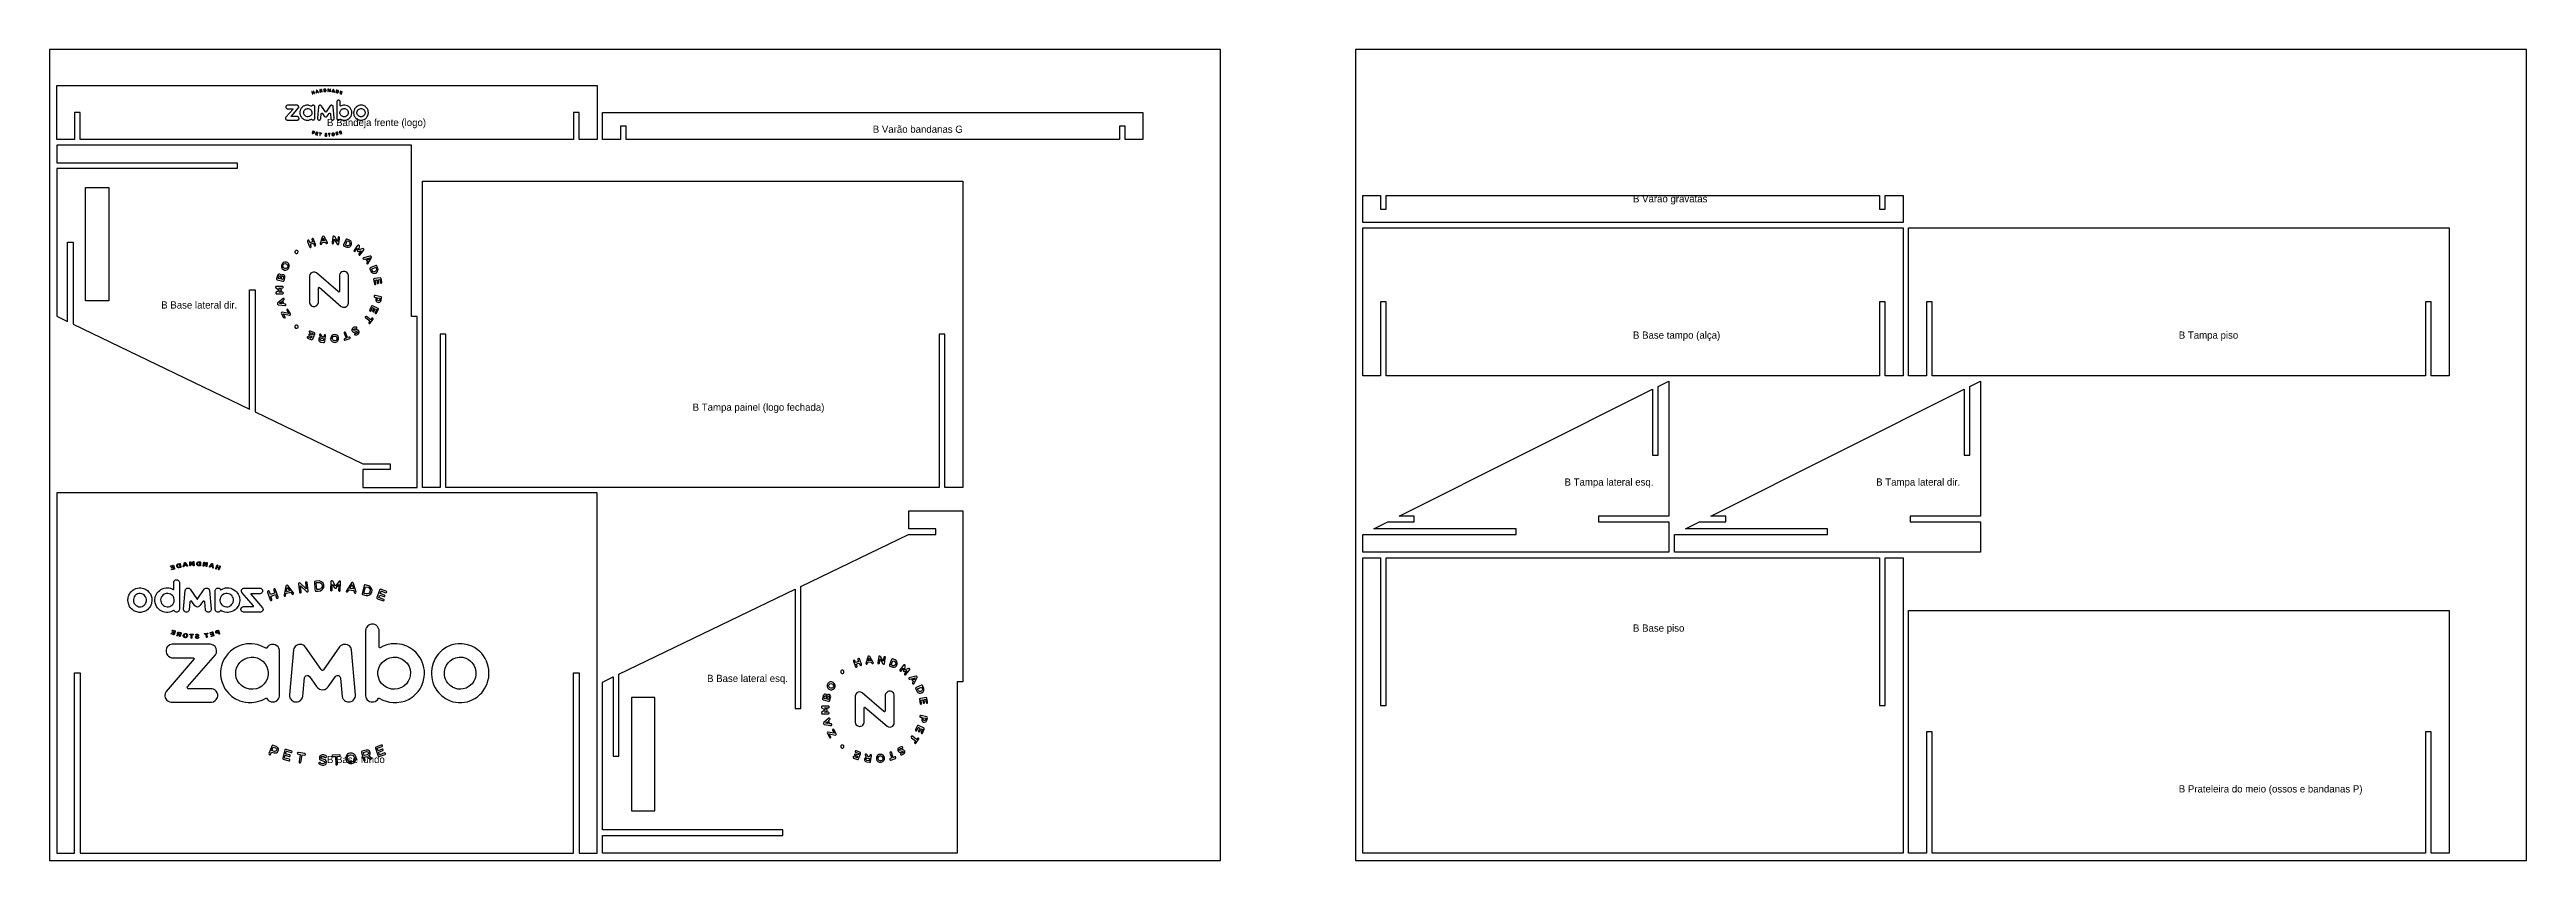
# Model space of a CAD drawing. Header units: millimetres. Extents: x 0 to 2750, y 0 to 900.
import ezdxf

# ---------------------------------------------------------------- set-up
doc = ezdxf.new("R2010")
doc.units = ezdxf.units.MM
for name, color, linetype in [('CORTE_EXTERNO', 1, 'Continuous'), ('CORTE_INTERNO', 5, 'Continuous'), ('ETIQUETAS_NAO_CORTAR', 8, 'Continuous'), ('MESA_NAO_CORTAR', 8, 'Continuous'), ('POSICAO_CARIMBO_NAO_CORTAR', 8, 'Continuous')]:
    doc.layers.add(name, color=color, linetype=linetype)

msp = doc.modelspace()

# ---------------------------------------------------------------- texts
at = {"layer": 'ETIQUETAS_NAO_CORTAR'}
for s, p in [('B Bandeja frente (logo)', (308, 815.075)), ('B Varão bandanas G', (914, 807.575)), ('B Varão gravatas', (1758, 730.425)), ('B Base lateral dir.', (124, 612.5)), ('B Base tampo (alça)', (1758, 579.075)), ('B Tampa piso', (2364, 579.075)), ('B Tampa painel (logo fechada)', (714, 499.075)), ('B Tampa lateral esq.', (1682, 416)), ('B Tampa lateral dir.', (2028, 416)), ('B Base piso', (1758, 253.925)), ('B Base lateral esq.', (730, 198.075)), ('B Base fundo', (308, 108.075)), ('B Prateleira do meio (ossos e bandanas P)', (2364, 75.45))]:
    msp.add_text(s, height=8, dxfattribs=at).set_placement(p)

# ---------------------------------------------------------------- linework, layer by layer
at = {"layer": 'CORTE_EXTERNO'}
for points in [[(8, 860), (608, 860), (608, 800), (588.15, 800), (588.15, 830.15), (581.85, 830.15), (581.85, 800), (34.15, 800), (34.15, 830.15), (27.85, 830.15), (27.85, 800), (8, 800), (8, 860)], [(614, 830), (1214, 830), (1214, 800), (1194.15, 800), (1194.15, 815.15), (1187.85, 815.15), (1187.85, 800), (640.15, 800), (640.15, 815.15), (633.85, 815.15), (633.85, 800), (614, 800), (614, 830)], [(8, 604), (19.85, 598.28412), (19.85, 686.15), (26.15, 686.15), (26.15, 595.24529), (221.85, 500.84882), (221.85, 633.4), (228.15, 633.4), (228.15, 497.81), (347.68902, 440.15), (378.15, 440.15), (378.15, 433.85), (348, 433.85), (348, 414), (408, 414), (408, 603.85), (401.85, 603.85), (401.85, 794), (8, 794), (8, 774.15), (208.15, 774.15), (208.15, 767.85), (8, 767.85), (8, 604)], [(414, 754), (1014, 754), (1014, 414), (994.15, 414), (994.15, 584.15), (987.85, 584.15), (987.85, 414), (440.15, 414), (440.15, 584.15), (433.85, 584.15), (433.85, 414), (414, 414), (414, 754)], [(2058, 708), (1458, 708), (1458, 738), (1477.85, 738), (1477.85, 722.85), (1484.15, 722.85), (1484.15, 738), (2031.85, 738), (2031.85, 722.85), (2038.15, 722.85), (2038.15, 738), (2058, 738), (2058, 708)], [(1458, 702), (2058, 702), (2058, 538), (2038.15, 538), (2038.15, 620.15), (2031.85, 620.15), (2031.85, 538), (1484.15, 538), (1484.15, 620.15), (1477.85, 620.15), (1477.85, 538), (1458, 538), (1458, 702)], [(2064, 702), (2664, 702), (2664, 538), (2644.15, 538), (2644.15, 620.15), (2637.85, 620.15), (2637.85, 538), (2090.15, 538), (2090.15, 620.15), (2083.85, 620.15), (2083.85, 538), (2064, 538), (2064, 702)], [(1458, 361.85), (1628.15, 361.85), (1628.15, 368.15), (1470.3, 368.15), (1485.7, 375.85), (1515.15, 375.85), (1515.15, 382.15), (1498.3, 382.15), (1779.85, 522.925), (1779.85, 449.85), (1786.15, 449.85), (1786.15, 526.075), (1798, 532), (1798, 382.15), (1719.85, 382.15), (1719.85, 375.85), (1798, 375.85), (1798, 342), (1458, 342), (1458, 361.85)], [(1804, 361.85), (1974.15, 361.85), (1974.15, 368.15), (1816.3, 368.15), (1831.7, 375.85), (1861.15, 375.85), (1861.15, 382.15), (1844.3, 382.15), (2125.85, 522.925), (2125.85, 449.85), (2132.15, 449.85), (2132.15, 526.075), (2144, 532), (2144, 382.15), (2065.85, 382.15), (2065.85, 375.85), (2144, 375.85), (2144, 342), (1804, 342), (1804, 361.85)], [(608, 408), (8, 408), (8, 8), (27.85, 8), (27.85, 208.15), (34.15, 208.15), (34.15, 8), (581.85, 8), (581.85, 208.15), (588.15, 208.15), (588.15, 8), (608, 8), (608, 408)], [(614, 198), (625.85, 203.71588), (625.85, 115.85), (632.15, 115.85), (632.15, 206.75471), (827.85, 301.15118), (827.85, 168.6), (834.15, 168.6), (834.15, 304.19), (953.68902, 361.85), (984.15, 361.85), (984.15, 368.15), (954, 368.15), (954, 388), (1014, 388), (1014, 198.15), (1007.85, 198.15), (1007.85, 8), (614, 8), (614, 27.85), (814.15, 27.85), (814.15, 34.15), (614, 34.15), (614, 198)], [(2058, 8), (1458, 8), (1458, 336), (1477.85, 336), (1477.85, 171.85), (1484.15, 171.85), (1484.15, 336), (2031.85, 336), (2031.85, 171.85), (2038.15, 171.85), (2038.15, 336), (2058, 336), (2058, 8)], [(2064, 277.5), (2664, 277.5), (2664, 8), (2644.15, 8), (2644.15, 142.9), (2637.85, 142.9), (2637.85, 8), (2090.15, 8), (2090.15, 142.9), (2083.85, 142.9), (2083.85, 8), (2064, 8), (2064, 277.5)]]:
    msp.add_lwpolyline(points, close=True, dxfattribs=at)
at = {"layer": 'CORTE_INTERNO'}
for points in [[(40, 747), (66, 747), (66, 621), (40, 621), (40, 747)], [(646, 55), (672, 55), (672, 181), (646, 181), (646, 55)]]:
    msp.add_lwpolyline(points, close=True, dxfattribs=at)
at = {"layer": 'MESA_NAO_CORTAR'}
for points in [[(0, 0), (1300, 0), (1300, 900), (0, 900)], [(1450, 0), (2750, 0), (2750, 900), (1450, 900)]]:
    msp.add_lwpolyline(points, close=True, dxfattribs=at)
at = {"layer": 'POSICAO_CARIMBO_NAO_CORTAR'}
for points in [[(293.142, 852.62188), (291.93956, 852.23088), (291.57524, 853.20976), (291.46392, 853.29348), (291.29556, 853.29348), (291.15572, 853.15364), (291.15572, 852.93008), (291.91104, 850.71932), (292.0794, 850.55188), (292.24684, 850.55188), (292.38668, 850.69172), (292.38668, 850.88768), (292.0794, 851.72672), (292.16312, 851.83896), (293.36648, 852.23088), (293.72988, 851.22348), (293.95344, 851.13884), (294.1494, 851.3072), (294.1494, 851.47464), (293.4226, 853.62928), (293.25424, 853.88136), (293.03068, 853.88136), (292.91844, 853.76912), (292.91844, 853.54556), (293.22664, 852.678), (293.142, 852.62188)], [(295.8284, 851.89508), (295.94064, 851.78284), (296.1366, 851.78284), (296.24792, 851.89508), (296.36016, 852.53816), (296.5, 852.62188), (297.73096, 852.90248), (298.06676, 852.45444), (298.23512, 852.3146), (298.43108, 852.3422), (298.5424, 852.51056), (298.48628, 852.70652), (296.8634, 854.80504), (296.69596, 854.88876), (296.44388, 854.83264), (296.30404, 854.6652), (295.8284, 852.14624), (295.8284, 851.89508)], [(296.69596, 854.27328), (297.45128, 853.29348), (296.5, 853.04232), (296.4724, 853.20976), (296.69596, 854.27328)], [(302.09636, 853.85376), (300.41736, 855.50424), (300.16528, 855.58796), (299.94172, 855.47664), (299.9132, 855.16844), (300.2214, 852.9862), (300.33364, 852.76172), (300.5572, 852.73412), (300.69704, 852.84636), (300.69704, 853.15364), (300.47348, 854.58056), (300.50108, 854.74892), (302.2638, 853.04232), (302.54348, 853.0138), (302.65572, 853.09752), (302.68332, 853.3496), (302.34752, 855.7002), (302.2638, 855.81244), (302.01172, 855.84004), (301.87188, 855.6726), (302.12396, 853.96508), (302.09636, 853.85376)], [(304.55828, 856.00748), (304.50216, 855.89616), (304.5868, 853.76912), (304.6144, 853.40572), (304.72664, 853.26588), (305.53808, 853.26588), (306.12504, 853.3496), (306.57308, 853.57316), (306.85276, 853.85376), (307.07632, 854.30088), (307.10484, 854.97248), (306.90888, 855.47664), (306.48936, 855.89616), (306.26488, 856.00748), (305.81776, 856.11972), (304.81036, 856.09212), (304.55828, 856.00748)], [(306.6292, 854.6928), (306.60068, 854.46924), (306.46084, 854.13344), (306.20968, 853.88136), (305.76164, 853.71392), (305.09004, 853.71392), (304.9778, 855.61648), (305.03392, 855.6726), (305.9576, 855.64408), (306.26488, 855.47664), (306.51696, 855.16844), (306.6292, 854.6928)], [(309.28708, 853.322), (309.45544, 853.48944), (309.51064, 855.001), (309.56676, 855.22456), (310.18224, 854.18956), (310.32208, 854.04972), (310.49044, 854.04972), (310.57416, 854.10492), (311.32948, 855.14084), (311.358, 854.60908), (311.27336, 853.40572), (311.44172, 853.20976), (311.66528, 853.23828), (311.77752, 853.48944), (311.88884, 855.7002), (311.86124, 855.95228), (311.7214, 856.0636), (311.44172, 856.036), (310.43432, 854.6652), (309.62288, 856.0636), (309.48304, 856.17584), (309.20336, 856.14824), (309.09112, 855.95228), (308.97888, 853.48944), (309.035, 853.37812), (309.28708, 853.322)], [(313.54024, 853.04232), (313.65248, 852.9862), (313.84752, 853.0138), (314.26796, 853.62928), (315.58264, 853.43332), (315.66636, 853.322), (315.8062, 852.76172), (315.91844, 852.6504), (316.1144, 852.6504), (316.22664, 852.73412), (316.25424, 852.93008), (315.55504, 855.42052), (315.4428, 855.61648), (315.33056, 855.6726), (315.107, 855.6726), (314.99476, 855.61648), (313.51172, 853.322), (313.48412, 853.15364), (313.54024, 853.04232)], [(315.16312, 855.08472), (315.49892, 853.96508), (315.4704, 853.85376), (314.51912, 854.0212), (315.16312, 855.08472)], [(319.1642, 851.9788), (319.55612, 851.9788), (319.89192, 852.06252), (320.1992, 852.23088), (320.45128, 852.45444), (320.70336, 852.90248), (320.78708, 853.48944), (320.64724, 854.0212), (320.28384, 854.46924), (319.91952, 854.6928), (318.88452, 854.97248), (318.66096, 854.97248), (318.52112, 854.80504), (317.96084, 852.53816), (317.96084, 852.37072), (318.04456, 852.25848), (319.1642, 851.9788)], [(320.28384, 853.322), (320.11548, 852.84636), (319.89192, 852.59428), (319.5276, 852.42684), (319.10808, 852.42684), (318.54872, 852.56668), (318.4926, 852.62188), (318.96824, 854.49684), (319.55612, 854.357), (319.8634, 854.21716), (320.11548, 853.96508), (320.25532, 853.6854), (320.28384, 853.322)], [(324.03284, 850.49576), (324.20028, 850.6356), (324.20028, 850.80396), (324.14508, 850.88768), (322.9132, 851.3072), (322.71816, 851.41944), (322.96932, 852.11864), (324.11656, 851.72672), (324.28492, 851.72672), (324.39624, 851.83896), (324.42476, 851.95028), (324.31252, 852.11864), (323.10916, 852.56668), (323.36124, 853.23828), (323.44496, 853.23828), (324.67684, 852.79024), (324.9004, 852.81784), (324.98412, 853.04232), (324.84428, 853.20976), (323.16528, 853.76912), (322.99784, 853.6854), (322.1864, 851.39092), (322.1864, 851.19496), (322.32624, 851.05512), (324.03284, 850.49576)], [(262.44804, 835.52644), (262.72772, 835.0508), (263.035, 834.7426), (263.51064, 834.46292), (263.93108, 834.35068), (270.05828, 834.35068), (270.25424, 834.23936), (270.31036, 834.01488), (262.3634, 824.80936), (262.05612, 824.16628), (262, 823.49468), (262.13984, 822.93532), (262.44804, 822.43116), (262.95128, 822.01164), (263.42692, 821.81568), (263.79032, 821.75956), (275.23512, 821.75956), (275.76688, 821.8718), (276.29772, 822.17908), (276.60592, 822.48728), (276.9132, 823.04664), (276.99784, 823.41096), (276.99784, 823.9418), (276.8856, 824.36224), (276.5774, 824.894), (276.214, 825.22888), (275.82208, 825.45336), (275.40256, 825.56468), (268.63136, 825.56468), (268.49152, 825.6208), (268.37928, 825.78916), (268.37928, 825.90048), (268.46392, 826.04032), (276.38236, 835.19064), (276.63352, 835.75), (276.68964, 836.4216), (276.5498, 836.98096), (276.24252, 837.48512), (275.73836, 837.90464), (275.26272, 838.1006), (274.92692, 838.15672), (264.07092, 838.15672), (263.42692, 837.98836), (262.92368, 837.65256), (262.6992, 837.40048), (262.44804, 836.95336), (262.3358, 836.56144), (262.3358, 835.94596), (262.44804, 835.52644)], [(278.5922, 833.45552), (278.28492, 832.7002), (278.08896, 832.0562), (277.9206, 831.24476), (277.83688, 830.46184), (277.83688, 829.45444), (277.9206, 828.6706), (278.14508, 827.6356), (278.50848, 826.6282), (279.06784, 825.56468), (279.572, 824.83788), (280.01912, 824.30612), (281.05504, 823.35484), (282.06244, 822.68324), (283.26488, 822.12388), (283.965, 821.8994), (284.88776, 821.70344), (285.6716, 821.61972), (286.679, 821.61972), (287.93756, 821.78808), (289.30928, 822.2076), (289.98088, 822.51488), (290.65248, 822.9068), (290.84752, 822.8792), (291.21184, 822.37504), (291.46392, 822.15148), (292.16312, 821.81568), (293.0868, 821.81568), (293.786, 822.15148), (294.26164, 822.68324), (294.42908, 823.04664), (294.51372, 823.41096), (294.51372, 836.50532), (294.37388, 837.00948), (294.1218, 837.429), (293.8136, 837.73628), (293.33796, 838.01688), (292.94604, 838.1282), (292.30296, 838.1282), (291.91104, 838.01688), (291.46392, 837.7648), (291.21184, 837.54032), (290.84752, 837.03708), (290.65248, 837.00948), (289.44912, 837.65256), (288.18964, 838.07208), (287.49044, 838.21192), (286.7066, 838.29656), (285.3082, 838.26804), (283.965, 838.01688), (282.92908, 837.65256), (281.75424, 837.03708), (280.6346, 836.19804), (279.9354, 835.49792), (279.37604, 834.79872), (278.928, 834.09952), (278.5922, 833.45552)], [(289.81252, 833.34328), (290.45652, 832.64408), (290.98828, 831.7204), (291.26796, 830.82524), (291.35168, 830.12604), (291.32316, 829.45444), (291.12812, 828.55928), (290.7362, 827.69172), (290.20444, 826.964), (289.50524, 826.32092), (288.7214, 825.84528), (287.96608, 825.56468), (286.93108, 825.39724), (285.97888, 825.45336), (285.05612, 825.70544), (284.41212, 826.01272), (283.76904, 826.46076), (283.12504, 827.10384), (282.6494, 827.80396), (282.286, 828.6706), (282.11764, 829.51056), (282.14616, 830.62928), (282.36972, 831.49684), (282.76164, 832.30828), (283.2934, 833.00748), (283.79664, 833.48312), (284.6642, 834.0434), (285.47564, 834.35068), (286.48304, 834.51904), (287.26688, 834.49052), (288.24576, 834.26696), (288.94496, 833.95968), (289.81252, 833.34328)], [(297.39516, 823.32632), (297.5074, 822.93532), (297.73096, 822.5434), (298.03916, 822.2076), (298.37496, 821.98312), (298.71076, 821.84328), (298.96192, 821.78808), (299.60592, 821.78808), (299.99784, 821.8994), (300.36124, 822.09536), (300.893, 822.65472), (301.06044, 822.99052), (301.17268, 823.43856), (301.62072, 828.69912), (301.73204, 828.95028), (301.98412, 829.20236), (302.37604, 829.3422), (302.68332, 829.3146), (303.07524, 829.06252), (305.06244, 826.20868), (305.42584, 825.76064), (305.92908, 825.42484), (306.60068, 825.2574), (307.07632, 825.285), (307.38452, 825.36964), (308, 825.73304), (308.3358, 826.12496), (310.3782, 829.06252), (310.57416, 829.23088), (310.88236, 829.3422), (311.10592, 829.3422), (311.3856, 829.25848), (311.66528, 829.03492), (311.77752, 828.86656), (311.86124, 828.58688), (312.30928, 823.29872), (312.4206, 822.93532), (312.61656, 822.571), (312.95236, 822.2076), (313.23204, 822.01164), (313.84752, 821.78808), (314.51912, 821.78808), (314.91104, 821.8994), (315.30296, 822.12388), (315.66636, 822.45968), (316.00216, 823.07516), (316.0868, 823.49468), (316.0868, 823.85808), (314.96716, 836.58904), (314.7436, 837.20544), (314.35168, 837.68108), (313.87604, 837.98836), (313.4004, 838.1282), (312.61656, 838.1006), (312.3654, 838.01688), (311.88884, 837.73628), (311.58156, 837.429), (307.02112, 830.88136), (306.82516, 830.6854), (306.6292, 830.6854), (306.37712, 830.96508), (301.95652, 837.31676), (301.53608, 837.7648), (300.83688, 838.1006), (300.05396, 838.1282), (299.71816, 838.04448), (299.32624, 837.84852), (298.96192, 837.54032), (298.59852, 836.95336), (298.48628, 836.56144), (297.36756, 823.80196), (297.39516, 823.32632)], [(318.96824, 842.07316), (318.96824, 823.52228), (319.02436, 823.18648), (319.22032, 822.71084), (319.41628, 822.43116), (319.75208, 822.12388), (320.03176, 821.95552), (320.56352, 821.78808), (321.179, 821.78808), (321.65464, 821.92792), (322.10176, 822.2076), (322.32624, 822.43116), (322.60592, 822.85068), (322.858, 822.9068), (323.8654, 822.34744), (324.81668, 821.98312), (325.71184, 821.75956), (326.83056, 821.61972), (327.81036, 821.61972), (329.06892, 821.78808), (330.07632, 822.06776), (331.27968, 822.59952), (332.17484, 823.15888), (332.65048, 823.52228), (333.60176, 824.44596), (333.88236, 824.78176), (334.4132, 825.53708), (334.80512, 826.23628), (335.30928, 827.49576), (335.61656, 828.95028), (335.67268, 829.70652), (335.64508, 830.6854), (335.53284, 831.49684), (335.33688, 832.30828), (335.0572, 833.09212), (334.60916, 834.01488), (334.18964, 834.68648), (333.60176, 835.4418), (333.18224, 835.88984), (332.3432, 836.61756), (331.50324, 837.17692), (330.6918, 837.59644), (329.321, 838.07208), (327.86648, 838.29656), (326.74684, 838.29656), (326.18748, 838.24044), (324.98412, 837.98836), (323.9206, 837.59644), (323.13768, 837.17692), (322.94172, 837.17692), (322.77336, 837.37288), (322.77336, 842.21392), (322.66204, 842.66104), (322.35384, 843.1928), (321.96192, 843.5562), (321.59852, 843.75216), (321.2066, 843.8644), (320.61964, 843.8644), (320.28384, 843.78068), (319.91952, 843.61232), (319.58372, 843.36116), (319.24792, 842.94072), (319.05196, 842.5212), (318.96824, 842.07316)], [(330.13244, 833.3718), (330.72032, 832.75632), (331.27968, 831.86116), (331.58788, 830.96508), (331.6992, 830.15364), (331.644, 829.23088), (331.44804, 828.47464), (331.08372, 827.69172), (330.55196, 826.964), (329.85276, 826.32092), (329.12504, 825.87288), (328.09004, 825.50948), (327.19488, 825.39724), (326.35492, 825.45336), (325.48828, 825.67692), (324.76056, 826.01272), (324.11656, 826.46076), (323.50108, 827.07624), (322.94172, 827.91528), (322.60592, 828.78284), (322.46608, 829.53816), (322.46608, 830.40572), (322.68964, 831.41312), (322.99784, 832.11232), (323.27752, 832.56036), (323.64092, 833.00748), (324.28492, 833.59536), (325.06784, 834.071), (325.82316, 834.35068), (326.80296, 834.51904), (327.83796, 834.46292), (328.67792, 834.23936), (329.34952, 833.93116), (330.13244, 833.3718)], [(340.70968, 836.50532), (339.64616, 835.47032), (339.22664, 834.93856), (338.72248, 834.15472), (338.107, 832.81244), (337.7436, 831.41312), (337.63136, 830.3496), (337.63136, 829.56668), (337.82732, 828.08364), (338.02328, 827.35592), (338.35908, 826.48836), (338.69488, 825.81676), (339.17052, 825.06144), (339.70228, 824.38984), (340.4852, 823.606), (341.63244, 822.76696), (342.94804, 822.12388), (343.73096, 821.8718), (344.5424, 821.70344), (345.29772, 821.61972), (346.30512, 821.61972), (347.06044, 821.70344), (347.87188, 821.8718), (349.2436, 822.37504), (349.9704, 822.76696), (350.67052, 823.2426), (351.50956, 823.97032), (351.90148, 824.38984), (352.34952, 824.9492), (352.82516, 825.67692), (353.44064, 826.964), (353.6918, 827.74784), (353.88776, 828.69912), (353.9724, 829.59428), (353.9724, 830.322), (353.91628, 831.0212), (353.77644, 831.83264), (353.58048, 832.56036), (353.27228, 833.3718), (352.90888, 834.09952), (352.43324, 834.85484), (351.92908, 835.49792), (351.34212, 836.1134), (350.642, 836.70128), (349.88668, 837.20544), (349.13136, 837.59644), (348.51588, 837.84852), (347.53608, 838.1282), (346.38884, 838.29656), (345.214, 838.29656), (344.34644, 838.18432), (343.42368, 837.96076), (342.72356, 837.70868), (341.91212, 837.31676), (340.70968, 836.50532)], [(349.18748, 832.92376), (349.66312, 832.25216), (350.05504, 831.357), (350.251, 830.40572), (350.251, 829.51056), (350.11116, 828.75524), (349.9428, 828.25108), (349.69072, 827.71932), (349.15896, 826.964), (348.37604, 826.23628), (347.48088, 825.73304), (346.66944, 825.48096), (345.99784, 825.39724), (345.10176, 825.45336), (344.26272, 825.67692), (343.61964, 825.98512), (342.94804, 826.46076), (342.30404, 827.13236), (341.91212, 827.71932), (341.66096, 828.25108), (341.4926, 828.75524), (341.35276, 829.53816), (341.35276, 830.40572), (341.54872, 831.357), (341.91212, 832.19604), (342.41628, 832.92376), (342.97564, 833.48312), (343.75948, 834.01488), (344.59852, 834.35068), (345.5498, 834.51904), (346.5296, 834.46292), (347.42476, 834.21084), (348.18008, 833.81892), (348.62812, 833.48312), (349.18748, 832.92376)], [(292.4152, 809.47664), (291.54764, 807.15364), (291.57524, 806.90248), (291.68748, 806.81784), (291.88344, 806.81784), (291.99476, 806.93008), (292.24684, 807.60168), (293.03068, 807.3496), (293.50632, 807.3496), (293.70228, 807.40572), (293.95344, 807.57316), (294.06568, 807.71392), (294.23312, 808.13344), (294.23312, 808.46924), (294.06568, 808.83264), (293.786, 809.08472), (293.56244, 809.19604), (292.61116, 809.53184), (292.4152, 809.47664)], [(293.72988, 808.13344), (293.4778, 807.82524), (293.142, 807.76912), (292.38668, 808.04972), (292.751, 809.001), (293.4226, 808.77652), (293.70228, 808.52536), (293.75748, 808.357), (293.72988, 808.13344)], [(297.1716, 805.13884), (297.36756, 805.13884), (297.5074, 805.3072), (297.47888, 805.44704), (297.39516, 805.53076), (296.08048, 805.86656), (295.94064, 805.95028), (296.1642, 806.678), (297.28384, 806.37072), (297.47888, 806.37072), (297.59112, 806.48204), (297.59112, 806.678), (297.45128, 806.79024), (296.5, 807.0138), (296.24792, 807.12604), (296.41628, 807.76912), (296.5, 807.82524), (297.81468, 807.46184), (297.98304, 807.48944), (298.06676, 807.57316), (298.09528, 807.71392), (298.01064, 807.85376), (296.38776, 808.30088), (296.1642, 808.30088), (296.05196, 808.21716), (295.43648, 805.92268), (295.43648, 805.69912), (295.57632, 805.55928), (297.1716, 805.13884)], [(300.10916, 804.6356), (300.16528, 804.55188), (300.41736, 804.49576), (300.5848, 804.6632), (300.9206, 806.79024), (300.97672, 806.84636), (301.67684, 806.70652), (301.87188, 806.81784), (301.9004, 806.9862), (301.76056, 807.15364), (299.96932, 807.46184), (299.71816, 807.46184), (299.5774, 807.29348), (299.66204, 807.06992), (300.44496, 806.90248), (300.10916, 804.88768), (300.10916, 804.6356)], [(305.87388, 805.75524), (305.92908, 805.58688), (306.12504, 805.36332), (306.321, 805.25108), (307.3008, 804.91528), (307.44064, 804.69172), (307.41212, 804.52336), (307.16096, 804.2998), (306.76904, 804.2722), (306.40472, 804.38352), (306.04132, 804.6356), (305.87388, 804.6356), (305.73312, 804.49576), (305.73312, 804.35592), (305.87388, 804.18756), (306.34952, 803.9364), (306.74052, 803.85176), (307.10484, 803.85176), (307.58048, 804.02012), (307.77644, 804.21608), (307.91628, 804.57948), (307.88776, 804.9438), (307.80404, 805.11124), (307.55196, 805.3348), (306.51696, 805.69912), (306.34952, 805.89508), (306.34952, 806.06252), (306.51696, 806.28608), (306.6568, 806.3422), (306.9926, 806.3422), (307.52436, 806.09104), (307.72032, 806.09104), (307.83256, 806.20236), (307.83256, 806.39832), (307.6366, 806.56668), (307.3284, 806.70652), (307.07632, 806.76172), (306.60068, 806.76172), (306.26488, 806.6504), (305.9852, 806.39832), (305.87388, 806.11864), (305.87388, 805.75524)], [(310.23836, 806.3422), (310.3782, 806.28608), (310.49044, 804.10384), (310.60176, 803.964), (310.79772, 803.9364), (310.96608, 804.07624), (310.85384, 806.3422), (311.58156, 806.39832), (311.6938, 806.45444), (311.749, 806.53816), (311.749, 806.70652), (311.60916, 806.84636), (309.56676, 806.73412), (309.42692, 806.59428), (309.45544, 806.39832), (309.59528, 806.28608), (310.23836, 806.3422)], [(313.34428, 805.44704), (313.59636, 804.91528), (313.98828, 804.55188), (314.49152, 804.35592), (315.02328, 804.35592), (315.58264, 804.55188), (316.03068, 804.9714), (316.25424, 805.47464), (316.25424, 806.11864), (316.19812, 806.3422), (316.00216, 806.70652), (315.61116, 807.06992), (315.107, 807.26588), (314.51912, 807.26588), (314.15572, 807.15364), (313.87604, 806.9862), (313.48412, 806.53816), (313.31668, 806.03492), (313.34428, 805.44704)], [(315.751, 805.50316), (315.58264, 805.16736), (315.30296, 804.91528), (314.82732, 804.77544), (314.49152, 804.83156), (314.26796, 804.9438), (313.95976, 805.2796), (313.81992, 805.643), (313.81992, 806.03492), (313.95976, 806.39832), (314.32316, 806.73412), (314.65896, 806.84636), (314.91104, 806.84636), (315.33056, 806.678), (315.63876, 806.3422), (315.7786, 805.92268), (315.751, 805.50316)], [(317.821, 807.48944), (318.43648, 805.19496), (318.54872, 805.11124), (318.74468, 805.11124), (318.88452, 805.2796), (318.68856, 806.11864), (318.94064, 806.23088), (319.30404, 806.3146), (320.28384, 805.55928), (320.47888, 805.55928), (320.61964, 805.6706), (320.61964, 805.89508), (319.8082, 806.53816), (320.144, 806.84636), (320.22772, 807.04232), (320.25532, 807.3496), (320.1716, 807.6854), (320.03176, 807.90896), (319.69596, 808.13344), (319.08048, 808.16104), (317.98936, 807.88136), (317.821, 807.74152), (317.821, 807.48944)], [(319.44388, 806.79024), (318.60484, 806.56668), (318.52112, 806.70652), (318.32516, 807.48944), (319.24792, 807.74152), (319.55612, 807.6578), (319.69596, 807.51796), (319.77968, 807.26588), (319.66744, 806.95768), (319.44388, 806.79024)], [(322.5774, 806.39832), (322.71816, 806.3146), (322.82948, 806.3146), (324.50848, 806.93008), (324.5922, 807.06992), (324.5646, 807.20976), (324.48088, 807.29348), (324.31252, 807.322), (322.96932, 806.81784), (322.858, 807.0138), (322.68964, 807.54556), (323.893, 807.9936), (323.97672, 808.10492), (323.97672, 808.24476), (323.83688, 808.3846), (323.66944, 808.3846), (322.5498, 807.96508), (322.27012, 808.6652), (323.64092, 809.16844), (323.75316, 809.30828), (323.75316, 809.42052), (323.64092, 809.56036), (323.41736, 809.56036), (321.82208, 808.97248), (321.73836, 808.83264), (321.73836, 808.6928), (322.5774, 806.39832)], [(289.98248, 680.35748), (290.58428, 680.95928), (290.58428, 681.46078), (289.68158, 683.86916), (292.49116, 685.07276), (292.99266, 685.07276), (293.69476, 682.96646), (294.19626, 682.26318), (294.79806, 682.16288), (295.50134, 682.66438), (295.40104, 683.76886), (293.19326, 689.68892), (292.79206, 690.19042), (291.98848, 690.29072), (291.38668, 689.68892), (291.38668, 689.18742), (292.28938, 686.77904), (289.2792, 685.57426), (288.9783, 685.67574), (288.1759, 687.88234), (287.7747, 688.38384), (287.1729, 688.48414), (286.4708, 687.98264), (286.4708, 687.07994), (288.7777, 680.95928), (289.2792, 680.35748), (289.98248, 680.35748)], [(307.03938, 684.87216), (307.44176, 684.57126), (308.04356, 684.57126), (308.64536, 685.17306), (308.54506, 685.87634), (304.73248, 692.3982), (304.13068, 692.7994), (303.0262, 692.5988), (302.5247, 691.7964), (300.31692, 684.67156), (300.51752, 684.06976), (300.81842, 683.86916), (301.5217, 683.86916), (301.9229, 684.17006), (302.5247, 685.97664), (306.13668, 686.37784), (307.03938, 684.87216)], [(305.13368, 687.78204), (303.1265, 687.58144), (303.0262, 687.98264), (303.7283, 690.29072), (303.9289, 690.49132), (305.33428, 687.98264), (305.13368, 687.78204)], [(319.18158, 684.17006), (319.78338, 683.66856), (320.68608, 683.76886), (321.08728, 684.27036), (321.89086, 689.98982), (321.99116, 691.49432), (321.78938, 691.8967), (320.78638, 692.0973), (320.28488, 691.5958), (319.58278, 687.07994), (316.5726, 692.3982), (315.66872, 692.8997), (314.86632, 692.6991), (314.56542, 692.0973), (313.66272, 685.67574), (313.76302, 684.77186), (314.66572, 684.37066), (315.36782, 684.87216), (316.0711, 689.58862), (319.18158, 684.17006)], [(334.13218, 681.76168), (335.13518, 683.56826), (335.23548, 685.37366), (334.73398, 686.77904), (333.93158, 687.78204), (332.9274, 688.48414), (330.01752, 689.68892), (329.41572, 689.58862), (328.91422, 688.98682), (326.50584, 683.16706), (326.50584, 682.16288), (327.00734, 681.76168), (330.21812, 680.55808), (331.9244, 680.55808), (333.2283, 681.05958), (334.13218, 681.76168)], [(333.4289, 684.57126), (332.9274, 683.26736), (332.2253, 682.56408), (331.3226, 682.16288), (330.41872, 682.16288), (328.51302, 682.96646), (330.41872, 687.68174), (331.9244, 687.18024), (332.9274, 686.37784), (333.4289, 685.27336), (333.4289, 684.57126)], [(264.19476, 655.97396), (265.19776, 656.97814), (265.80074, 657.98114), (266.10164, 658.98414), (266.10164, 660.69042), (265.29806, 662.497), (264.19476, 663.5), (263.19176, 664.0015), (262.28788, 664.2021), (260.78338, 664.1018), (259.378, 663.5), (258.1744, 662.2964), (257.4723, 660.79072), (257.372, 658.78354), (258.0741, 657.07844), (259.0771, 656.07426), (260.88368, 655.27186), (262.48848, 655.27186), (264.19476, 655.97396)], [(262.58878, 662.1961), (263.59296, 661.59312), (264.09446, 660.99132), (264.49566, 659.88802), (264.39536, 658.98414), (263.99416, 658.18174), (263.29206, 657.47964), (262.38818, 657.07844), (261.38518, 657.07844), (260.38218, 657.47964), (259.5786, 658.18174), (259.0771, 659.18592), (259.0771, 660.38952), (259.4783, 661.19192), (260.28188, 661.99432), (261.48548, 662.3967), (262.58878, 662.1961)], [(275.83428, 674.53772), (275.93458, 675.94192), (275.53338, 676.64402), (274.93158, 677.0464), (273.5262, 677.0464), (273.0247, 676.74432), (272.5232, 676.04222), (272.5232, 674.73832), (273.125, 673.93592), (273.7268, 673.63384), (274.73098, 673.63384), (275.43308, 674.03622), (275.83428, 674.53772)], [(341.95794, 676.14252), (342.35914, 675.74132), (343.16272, 675.74132), (345.5711, 676.64402), (345.872, 676.54372), (343.26302, 673.13234), (343.26302, 672.43024), (343.76452, 671.92874), (344.46662, 671.92874), (344.86782, 672.22964), (349.08278, 677.8488), (349.08278, 678.5509), (348.38068, 679.1527), (347.6774, 679.1527), (343.66422, 677.6482), (344.06542, 682.16288), (343.86482, 682.66438), (343.46362, 682.96646), (342.66122, 683.06676), (342.05824, 682.56408), (338.14536, 677.4476), (337.94476, 676.54372), (338.64686, 675.94192), (339.44926, 676.14252), (342.05824, 679.5539), (342.15854, 678.8518), (341.95794, 676.14252)], [(350.78788, 667.41288), (352.89536, 664.7036), (352.09296, 663.0988), (352.09296, 662.497), (352.49416, 661.99432), (352.99566, 661.89402), (353.49716, 662.0958), (357.31092, 669.11916), (357.31092, 669.72096), (356.70794, 670.52336), (355.70494, 670.62366), (348.48098, 668.81826), (348.0786, 668.41706), (347.9783, 667.91438), (348.58128, 667.21228), (349.28338, 667.21228), (350.48698, 667.61348), (350.78788, 667.41288)], [(353.69776, 666.20928), (352.39386, 668.01586), (355.10314, 668.81826), (355.20344, 668.61766), (353.69776, 666.20928)], [(361.0232, 651.65988), (361.9259, 651.86048), (362.9289, 652.36198), (363.83278, 653.16438), (364.63518, 654.77036), (364.73548, 656.17574), (364.53488, 657.17874), (363.33128, 660.08862), (362.8286, 660.48982), (362.1265, 660.48982), (356.10614, 657.88084), (355.50434, 657.17874), (355.70494, 656.27604), (357.21062, 653.26586), (358.01302, 652.46228), (359.41722, 651.76018), (361.0232, 651.65988)], [(251.25134, 630.38802), (251.15104, 629.28354), (251.55224, 628.78204), (258.9768, 628.78204), (259.4783, 629.08294), (259.6789, 629.58562), (259.378, 630.38802), (258.8765, 630.58862), (254.56242, 630.58862), (256.86932, 632.09312), (257.372, 632.5958), (257.372, 633.2979), (257.1714, 633.5988), (254.46212, 635.3039), (259.0771, 635.50568), (259.4783, 635.90688), (259.4783, 636.70928), (259.1774, 637.11048), (251.65254, 637.11048), (251.25134, 636.90988), (251.05074, 636.60898), (251.15104, 635.4042), (255.16422, 632.997), (251.25134, 630.38802)], [(260.38218, 643.43174), (261.18458, 646.74282), (261.28488, 647.8473), (261.08428, 648.8503), (260.38218, 649.753), (259.7792, 650.0539), (258.2747, 650.0539), (257.1714, 649.0509), (256.86932, 649.753), (256.36782, 650.25568), (255.66572, 650.55658), (254.56242, 650.55658), (253.96062, 650.25568), (253.05674, 649.0509), (252.15404, 645.53922), (252.15404, 644.93742), (252.75584, 644.33562), (258.9768, 642.82994), (259.88068, 642.82994), (260.38218, 643.43174)], [(255.76602, 648.6497), (256.16722, 648.2485), (256.26752, 647.747), (255.76602, 645.53922), (255.56542, 645.43892), (254.06092, 645.84012), (253.96062, 646.34162), (254.56242, 648.3488), (255.06392, 648.75), (255.76602, 648.6497)], [(259.1774, 648.3488), (259.5786, 647.9476), (259.6789, 647.14402), (259.0771, 644.73682), (258.8765, 644.63652), (257.2717, 645.03772), (257.1714, 645.33862), (257.9738, 648.0479), (258.5756, 648.4491), (259.1774, 648.3488)], [(294.59746, 614.93592), (296.10314, 615.53772), (296.80524, 616.03922), (297.80824, 617.24282), (298.51152, 619.1497), (298.51152, 635.50568), (298.91272, 636.00718), (299.31392, 636.10748), (323.89686, 614.93592), (325.60314, 614.13234), (327.60914, 614.03204), (328.51302, 614.23264), (330.11782, 615.13652), (331.122, 616.23982), (331.6235, 617.24282), (331.9244, 618.4476), (331.9244, 649.3518), (331.5232, 650.85748), (330.9214, 651.86048), (330.01752, 652.76318), (328.81392, 653.46646), (327.81092, 653.76736), (326.00434, 653.76736), (324.69926, 653.36616), (323.49566, 652.56258), (322.29206, 650.95778), (321.89086, 649.753), (321.89086, 631.59162), (321.28788, 630.88952), (320.98698, 630.88952), (320.38518, 631.29072), (296.30374, 652.16138), (294.69776, 652.86348), (292.89236, 652.96378), (291.68758, 652.66288), (290.28338, 651.86048), (289.0786, 650.45628), (288.4768, 648.75), (288.4768, 619.0494), (288.878, 617.74432), (289.58128, 616.64102), (290.58428, 615.73832), (291.48698, 615.23682), (292.39086, 614.93592), (293.79506, 614.83562), (294.59746, 614.93592)], [(361.9259, 653.96796), (361.0232, 653.56676), (359.91872, 653.46646), (359.11632, 653.76736), (358.21362, 654.67006), (357.51152, 656.37634), (362.1265, 658.48264), (363.0292, 656.57694), (363.0292, 655.47246), (362.628, 654.67006), (361.9259, 653.96796)], [(362.1265, 640.72246), (361.5247, 643.73264), (361.625, 644.03354), (363.13068, 644.33562), (363.43158, 644.13384), (363.93308, 640.92306), (364.23398, 640.52186), (364.93608, 640.42156), (365.43758, 640.92306), (364.93608, 644.53622), (366.64236, 644.83712), (367.34446, 640.92306), (368.04656, 640.42156), (368.64836, 640.62216), (368.84896, 640.92306), (368.84896, 641.92724), (368.14686, 646.04072), (367.54506, 646.74282), (360.8226, 645.73982), (360.01902, 645.43892), (359.81842, 645.13802), (360.622, 639.71946), (361.2238, 639.21796), (361.8256, 639.31826), (362.1265, 639.71946), (362.1265, 640.72246)], [(262.38818, 617.04222), (261.98698, 617.44342), (260.28188, 617.64402), (260.08128, 617.8458), (259.0771, 621.25718), (260.58278, 622.66138), (260.48248, 623.56408), (260.08128, 623.86616), (259.2777, 623.76586), (253.55824, 619.0494), (253.15704, 618.4476), (253.25734, 617.44342), (254.16122, 616.84162), (261.18458, 615.83862), (262.08728, 615.93892), (262.38818, 616.34012), (262.38818, 617.04222)], [(257.6729, 620.253), (258.375, 618.0464), (257.6729, 617.9461), (255.36482, 618.3473), (257.6729, 620.253)], [(261.48548, 602.39252), (261.58578, 602.89402), (259.6789, 606.30658), (259.7792, 606.50718), (266.20194, 605.2021), (267.10464, 605.3024), (267.60614, 605.9042), (267.50584, 606.50718), (264.69626, 611.42306), (264.19476, 611.72396), (263.39236, 611.42306), (263.29206, 610.62066), (265.29806, 607.20928), (265.19776, 607.10898), (258.5756, 608.41288), (257.6729, 608.21228), (257.2717, 607.51018), (259.88068, 602.69342), (260.38218, 602.09162), (260.68308, 601.99132), (261.18458, 602.09162), (261.48548, 602.39252)], [(358.71512, 613.63084), (360.11932, 612.92874), (358.71512, 609.71796), (358.81542, 609.21646), (359.31692, 608.81408), (360.11932, 609.01586), (361.625, 612.22664), (363.23098, 611.52336), (361.625, 608.01168), (361.625, 607.51018), (362.0262, 607.00868), (362.7283, 607.00868), (363.13068, 607.30958), (365.13668, 611.82426), (365.13668, 612.32694), (364.93608, 612.72814), (358.61482, 615.63802), (357.81242, 615.63802), (357.31092, 615.13652), (355.60464, 611.32276), (355.40404, 610.11916), (355.80524, 609.71796), (356.50734, 609.71796), (356.90854, 610.11916), (358.31392, 613.43024), (358.71512, 613.63084)], [(362.3271, 623.16288), (362.3271, 621.75868), (362.7283, 620.6542), (363.23098, 620.0524), (364.43458, 619.4506), (365.53788, 619.3503), (366.74266, 619.7515), (367.44476, 620.3533), (368.04656, 621.55808), (368.64836, 624.46796), (368.54806, 625.17006), (368.24716, 625.47096), (361.5247, 626.87634), (360.8226, 626.87634), (360.4214, 626.57426), (360.3211, 625.57126), (360.7223, 625.17006), (362.4274, 624.86916), (362.628, 624.66856), (362.3271, 623.16288)], [(366.44176, 621.95928), (365.93908, 621.35748), (365.13668, 621.15688), (364.53488, 621.35748), (363.93308, 622.15988), (363.93308, 623.16288), (364.33428, 624.46796), (366.54206, 624.06676), (366.84296, 623.86616), (366.44176, 621.95928)], [(275.63368, 591.25568), (275.93458, 591.85748), (275.93458, 592.96078), (275.73398, 593.36198), (274.93158, 594.06408), (273.5262, 594.06408), (273.125, 593.86348), (272.5232, 593.06108), (272.5232, 591.75718), (273.125, 590.9536), (273.7268, 590.6527), (274.73098, 590.6527), (275.63368, 591.25568)], [(294.39686, 584.43174), (294.49716, 585.23414), (294.29656, 585.63652), (289.58128, 587.54222), (288.7777, 587.54222), (288.3765, 587.04072), (288.3765, 586.63952), (288.6774, 586.13802), (292.39086, 584.73264), (292.39086, 584.23114), (291.78788, 582.92724), (288.878, 584.13084), (288.1759, 584.13084), (287.7747, 583.72964), (287.7747, 583.02754), (287.9753, 582.72664), (291.18608, 581.42156), (290.58428, 579.81676), (286.9723, 581.22096), (286.5711, 581.22096), (286.06842, 580.81976), (286.06842, 580.01736), (286.7717, 579.51586), (290.98548, 577.90988), (291.68758, 578.01018), (292.18908, 578.71228), (294.39686, 584.43174)], [(305.33428, 575.2006), (305.63518, 575.9027), (306.43758, 581.82276), (306.43758, 582.92724), (305.83578, 583.42874), (305.13368, 583.32844), (304.73248, 582.82694), (304.53188, 581.02036), (304.33128, 580.81976), (303.0262, 580.92006), (301.3211, 583.72964), (300.71812, 584.13084), (300.01602, 584.03054), (299.61482, 583.52904), (299.61482, 583.12784), (300.81842, 580.92006), (299.81542, 580.41856), (299.01302, 579.31408), (298.81242, 578.01018), (298.91272, 577.30808), (299.31392, 576.50568), (300.01602, 575.9027), (301.3211, 575.4012), (304.23098, 575), (305.03338, 575), (305.33428, 575.2006)], [(303.8286, 576.70628), (301.4214, 577.10748), (300.71812, 577.80958), (300.71812, 578.61198), (301.4214, 579.41438), (302.3241, 579.51586), (304.23098, 579.11348), (303.8286, 576.70628)], [(317.1744, 575), (319.08128, 575.7021), (320.08428, 576.60598), (320.88668, 578.21078), (320.98698, 580.01736), (320.38518, 581.72246), (319.38218, 582.82694), (318.0771, 583.52904), (316.1714, 583.72964), (314.86632, 583.42874), (313.26152, 582.42574), (312.15704, 580.51886), (312.05674, 578.71228), (312.65854, 577.00718), (313.76302, 575.8024), (315.26752, 575.1003), (317.1744, 575)], [(317.0741, 582.02336), (317.6759, 581.82276), (318.5786, 581.02036), (319.08128, 580.01736), (319.18158, 579.11348), (318.6789, 577.70928), (318.0771, 577.10748), (317.2747, 576.70628), (316.2717, 576.60598), (315.16722, 577.00718), (314.36482, 577.80958), (313.86332, 579.31408), (314.06392, 580.41856), (314.76602, 581.42156), (315.86932, 582.02336), (317.0741, 582.02336)], [(333.2283, 580.92006), (332.6265, 580.92006), (331.122, 580.31826), (330.8211, 580.41856), (328.71362, 586.13802), (328.21212, 586.43892), (327.50884, 586.33862), (327.20794, 586.03772), (327.10764, 585.23414), (329.21512, 579.71646), (327.40854, 579.01318), (327.00734, 578.61198), (327.00734, 577.80958), (327.50884, 577.40838), (328.01152, 577.40838), (333.2283, 579.31408), (333.73098, 579.91706), (333.73098, 580.31826), (333.2283, 580.92006)], [(337.24266, 586.33862), (338.74716, 586.33862), (340.55374, 586.94042), (341.45644, 587.04072), (342.05824, 586.33862), (341.95794, 585.93742), (341.35614, 585.33562), (340.25284, 584.93324), (339.14836, 584.83294), (338.74716, 584.43174), (338.74716, 583.72964), (339.04806, 583.32844), (340.15254, 583.22814), (341.05524, 583.42874), (342.56092, 584.23114), (343.36332, 585.13384), (343.66422, 585.83712), (343.66422, 587.14102), (342.66122, 588.5464), (341.85764, 588.8473), (341.05524, 588.8473), (338.14536, 588.04372), (337.84446, 588.14402), (337.34296, 588.747), (337.54356, 589.3488), (338.64686, 590.1512), (340.85464, 590.4521), (341.25584, 590.8533), (341.25584, 591.55658), (341.05524, 591.85748), (340.65404, 592.05808), (339.75134, 592.05808), (338.34596, 591.75718), (337.04206, 591.0539), (335.93758, 589.8503), (335.63668, 588.8473), (335.73698, 588.04372), (336.03788, 587.34162), (336.84146, 586.53922), (337.24266, 586.33862)], [(354.40104, 596.97396), (354.40104, 596.57276), (354.90254, 595.97096), (355.50434, 595.97096), (356.00584, 596.37216), (359.31692, 600.88802), (359.21662, 601.59012), (358.91572, 601.89102), (358.31392, 601.99132), (357.91272, 601.79072), (356.70794, 600.18592), (351.99266, 603.7979), (351.08878, 603.8982), (350.58728, 603.3967), (350.58728, 602.69342), (350.98848, 602.19192), (355.60464, 598.78054), (354.40104, 596.97396)], [(152.967, 326.569), (152.784, 326.4775), (152.466, 326.5225), (151.7805, 327.526), (149.637, 327.2065), (149.5005, 327.025), (149.2725, 326.1115), (149.0895, 325.93), (148.77, 325.93), (148.587, 326.0665), (148.542, 326.386), (149.682, 330.4465), (149.865, 330.766), (150.048, 330.8575), (150.4125, 330.8575), (150.5955, 330.766), (153.0135, 327.025), (153.0585, 326.7505), (152.967, 326.569)], [(159.9015, 327.025), (159.627, 327.298), (159.537, 329.7625), (159.4455, 330.127), (158.442, 328.4395), (158.214, 328.2115), (157.9395, 328.2115), (157.803, 328.3015), (156.5715, 329.9905), (156.525, 329.1235), (156.663, 327.1615), (156.3885, 326.842), (156.024, 326.8885), (155.841, 327.298), (155.6595, 330.9025), (155.7045, 331.3135), (155.9325, 331.495), (156.3885, 331.45), (158.031, 329.215), (159.354, 331.495), (159.582, 331.678), (160.038, 331.633), (160.221, 331.3135), (160.404, 327.298), (160.3125, 327.1165), (159.9015, 327.025)], [(167.6115, 331.4035), (167.703, 331.222), (167.565, 327.754), (167.52, 327.1615), (167.337, 326.9335), (166.014, 326.9335), (165.057, 327.07), (164.3265, 327.4345), (163.8705, 327.892), (163.506, 328.621), (163.4595, 329.716), (163.779, 330.538), (164.463, 331.222), (164.829, 331.4035), (165.558, 331.5865), (167.2005, 331.5415), (167.6115, 331.4035)], [(164.235, 329.26), (164.2815, 328.8955), (164.5095, 328.348), (164.919, 327.937), (165.6495, 327.664), (166.7445, 327.664), (166.9275, 330.766), (166.836, 330.8575), (165.33, 330.811), (164.829, 330.538), (164.418, 330.0355), (164.235, 329.26)], [(171.6255, 327.892), (174.363, 330.583), (174.774, 330.7195), (175.1385, 330.538), (175.185, 330.0355), (174.6825, 326.4775), (174.4995, 326.1115), (174.135, 326.0665), (173.907, 326.2495), (173.907, 326.7505), (174.2715, 329.077), (174.2265, 329.3515), (171.3525, 326.569), (170.8965, 326.5225), (170.7135, 326.659), (170.6685, 327.07), (171.216, 330.9025), (171.3525, 331.0855), (171.7635, 331.1305), (171.9915, 330.8575), (171.5805, 328.0735), (171.6255, 327.892)], [(108.669, 299.6065), (110.403, 297.919), (111.087, 297.052), (111.909, 295.774), (112.9125, 293.5855), (113.505, 291.304), (113.688, 289.57), (113.688, 288.2935), (113.3685, 285.8755), (113.049, 284.689), (112.5015, 283.2745), (111.954, 282.1795), (111.1785, 280.948), (110.3115, 279.853), (109.035, 278.575), (107.1645, 277.207), (105.0195, 276.1585), (103.743, 275.7475), (102.42, 275.473), (101.1885, 275.3365), (99.546, 275.3365), (98.3145, 275.473), (96.9915, 275.7475), (94.755, 276.568), (93.57, 277.207), (92.4285, 277.9825), (91.0605, 279.169), (90.4215, 279.853), (89.691, 280.765), (88.9155, 281.9515), (87.912, 284.05), (87.5025, 285.328), (87.183, 286.879), (87.045, 288.3385), (87.045, 289.525), (87.1365, 290.665), (87.3645, 291.988), (87.684, 293.1745), (88.1865, 294.4975), (88.779, 295.684), (89.5545, 296.9155), (90.3765, 297.964), (91.3335, 298.9675), (92.475, 299.926), (93.7065, 300.748), (94.938, 301.3855), (95.9415, 301.7965), (97.539, 302.2525), (99.4095, 302.527), (101.325, 302.527), (102.7395, 302.344), (104.244, 301.9795), (105.3855, 301.5685), (106.7085, 300.9295), (108.669, 299.6065)], [(144.117, 308.6845), (144.117, 278.4385), (144.0255, 277.891), (143.706, 277.1155), (143.3865, 276.6595), (142.839, 276.1585), (142.383, 275.884), (141.516, 275.611), (140.5125, 275.611), (139.737, 275.839), (139.008, 276.295), (138.642, 276.6595), (138.186, 277.3435), (137.775, 277.435), (136.1325, 276.523), (134.5815, 275.929), (133.122, 275.5645), (131.298, 275.3365), (129.7005, 275.3365), (127.6485, 275.611), (126.006, 276.067), (124.044, 276.934), (122.5845, 277.846), (121.809, 278.4385), (120.258, 279.9445), (119.8005, 280.492), (118.935, 281.7235), (118.296, 282.8635), (117.474, 284.917), (116.973, 287.2885), (116.8815, 288.5215), (116.9265, 290.1175), (117.1095, 291.4405), (117.429, 292.7635), (117.885, 294.0415), (118.6155, 295.546), (119.2995, 296.641), (120.258, 297.8725), (120.942, 298.603), (122.31, 299.7895), (123.6795, 300.7015), (125.0025, 301.3855), (127.2375, 302.161), (129.609, 302.527), (131.4345, 302.527), (132.3465, 302.4355), (134.3085, 302.0245), (136.0425, 301.3855), (137.319, 300.7015), (137.6385, 300.7015), (137.913, 301.021), (137.913, 308.914), (138.0945, 309.643), (138.597, 310.51), (139.236, 311.1025), (139.8285, 311.422), (140.4675, 311.605), (141.4245, 311.605), (141.972, 311.4685), (142.566, 311.194), (143.1135, 310.7845), (143.661, 310.099), (143.9805, 309.415), (144.117, 308.6845)], [(135.8595, 322.417), (135.5865, 322.645), (135.5865, 322.9195), (135.6765, 323.056), (137.685, 323.74), (138.003, 323.923), (137.5935, 325.063), (135.723, 324.424), (135.4485, 324.424), (135.267, 324.607), (135.2205, 324.7885), (135.4035, 325.063), (137.3655, 325.7935), (136.9545, 326.8885), (136.818, 326.8885), (134.8095, 326.158), (134.445, 326.203), (134.3085, 326.569), (134.5365, 326.842), (137.274, 327.754), (137.547, 327.6175), (138.87, 323.8765), (138.87, 323.557), (138.642, 323.329), (135.8595, 322.417)], [(143.7975, 324.835), (143.1585, 324.835), (142.611, 324.9715), (142.11, 325.246), (141.699, 325.6105), (141.288, 326.341), (141.1515, 327.298), (141.3795, 328.165), (141.972, 328.8955), (142.566, 329.26), (144.2535, 329.716), (144.618, 329.716), (144.846, 329.443), (145.7595, 325.747), (145.7595, 325.474), (145.623, 325.291), (143.7975, 324.835)], [(141.972, 327.025), (142.2465, 326.2495), (142.611, 325.8385), (143.205, 325.5655), (143.889, 325.5655), (144.801, 325.7935), (144.8925, 325.8835), (144.117, 328.9405), (143.1585, 328.7125), (142.6575, 328.4845), (142.2465, 328.0735), (142.0185, 327.6175), (141.972, 327.025)], [(150.321, 329.899), (149.7735, 328.0735), (149.82, 327.892), (151.371, 328.165), (150.321, 329.899)], [(181.845, 324.6985), (181.662, 324.5155), (181.3425, 324.5155), (181.161, 324.6985), (180.978, 325.747), (180.75, 325.8835), (178.743, 326.341), (178.1955, 325.6105), (177.921, 325.3825), (177.6015, 325.4275), (177.42, 325.702), (177.5115, 326.0215), (180.1575, 329.443), (180.4305, 329.5795), (180.8415, 329.488), (181.0695, 329.215), (181.845, 325.108), (181.845, 324.6985)], [(180.4305, 328.576), (179.199, 326.9785), (180.75, 326.569), (180.795, 326.842), (180.4305, 328.576)], [(209.9475, 294.634), (210.4485, 293.4025), (210.768, 292.3525), (211.0425, 291.0295), (211.179, 289.753), (211.179, 288.1105), (211.0425, 286.8325), (210.6765, 285.145), (210.084, 283.5025), (209.172, 281.7685), (208.35, 280.5835), (207.621, 279.7165), (205.932, 278.1655), (204.2895, 277.0705), (202.329, 276.1585), (201.1875, 275.7925), (199.683, 275.473), (198.405, 275.3365), (196.7625, 275.3365), (194.7105, 275.611), (192.474, 276.295), (191.379, 276.796), (190.284, 277.435), (189.966, 277.39), (189.372, 276.568), (188.961, 276.2035), (187.821, 275.656), (186.315, 275.656), (185.175, 276.2035), (184.3995, 277.0705), (184.1265, 277.663), (183.9885, 278.257), (183.9885, 299.6065), (184.2165, 300.4285), (184.6275, 301.1125), (185.13, 301.6135), (185.9055, 302.071), (186.5445, 302.2525), (187.593, 302.2525), (188.232, 302.071), (188.961, 301.66), (189.372, 301.294), (189.966, 300.4735), (190.284, 300.4285), (192.246, 301.477), (194.2995, 302.161), (195.4395, 302.389), (196.7175, 302.527), (198.9975, 302.4805), (201.1875, 302.071), (202.8765, 301.477), (204.792, 300.4735), (206.6175, 299.1055), (207.7575, 297.964), (208.6695, 296.824), (209.4, 295.684), (209.9475, 294.634)], [(186.225, 325.8835), (188.1855, 325.246), (188.7795, 326.842), (188.961, 326.9785), (189.2355, 326.9785), (189.4635, 326.7505), (189.4635, 326.386), (188.232, 322.7815), (187.9575, 322.5085), (187.6845, 322.5085), (187.4565, 322.7365), (187.4565, 323.056), (187.9575, 324.424), (187.821, 324.607), (185.859, 325.246), (185.2665, 323.6035), (184.902, 323.4655), (184.5825, 323.74), (184.5825, 324.013), (185.7675, 327.526), (186.042, 327.937), (186.4065, 327.937), (186.5895, 327.754), (186.5895, 327.3895), (186.087, 325.975), (186.225, 325.8835)], [(260.372, 293.6764), (260.8112, 293.2372), (261.578, 293.2372), (262.0136, 293.6764), (262.4528, 296.1928), (263, 296.5204), (267.8168, 297.6184), (269.1308, 295.8652), (269.7896, 295.318), (270.5564, 295.426), (270.992, 296.0848), (270.7724, 296.8516), (264.422, 305.0632), (263.7668, 305.3908), (262.7804, 305.1712), (262.2332, 304.516), (260.372, 294.6592), (260.372, 293.6764)], [(263.7668, 302.9824), (266.7224, 299.1484), (263, 298.1656), (262.892, 298.8208), (263.7668, 302.9824)], [(284.8988, 301.3408), (278.3288, 307.7992), (277.3424, 308.1268), (276.4676, 307.6912), (276.356, 306.4852), (277.562, 297.946), (278.0012, 297.0676), (278.876, 296.9596), (279.4232, 297.3988), (279.4232, 298.6012), (278.5484, 304.1848), (278.6564, 304.8436), (285.554, 298.1656), (286.6484, 298.054), (287.0876, 298.3816), (287.1956, 299.368), (285.8816, 308.566), (285.554, 309.0052), (284.5676, 309.1132), (284.0204, 308.458), (285.0068, 301.7764), (284.8988, 301.3408)], [(294.5324, 309.7684), (294.3128, 309.3328), (294.644, 301.0096), (294.752, 299.5876), (295.1912, 299.0404), (298.3664, 299.0404), (300.6632, 299.368), (302.4164, 300.2428), (303.5108, 301.3408), (304.3856, 303.0904), (304.4972, 305.7184), (303.7304, 307.6912), (302.0888, 309.3328), (301.2104, 309.7684), (299.4608, 310.2076), (295.5188, 310.0996), (294.5324, 309.7684)], [(302.636, 304.624), (302.5244, 303.7492), (301.9772, 302.4352), (300.9944, 301.4488), (299.2412, 300.7936), (296.6132, 300.7936), (296.174, 308.2384), (296.3936, 308.458), (300.008, 308.3464), (301.2104, 307.6912), (302.1968, 306.4852), (302.636, 304.624)], [(313.0364, 299.26), (313.6952, 299.9152), (313.9112, 305.83), (314.1308, 306.7048), (316.5392, 302.6548), (317.0864, 302.1076), (317.7452, 302.1076), (318.0728, 302.3236), (321.0284, 306.3772), (321.14, 304.2964), (320.8088, 299.5876), (321.4676, 298.8208), (322.3424, 298.9324), (322.7816, 299.9152), (323.2172, 308.566), (323.1092, 309.5524), (322.562, 309.988), (321.4676, 309.88), (317.5256, 304.516), (314.3504, 309.988), (313.8032, 310.4272), (312.7088, 310.3192), (312.2696, 309.5524), (311.8304, 299.9152), (312.05, 299.4796), (313.0364, 299.26)], [(329.6792, 298.1656), (330.1184, 297.946), (330.8816, 298.054), (332.5268, 300.4624), (337.6712, 299.6956), (337.9988, 299.26), (338.546, 297.0676), (338.9852, 296.632), (339.752, 296.632), (340.1912, 296.9596), (340.2992, 297.7264), (337.5632, 307.4716), (337.124, 308.2384), (336.6848, 308.458), (335.81, 308.458), (335.3708, 308.2384), (329.5676, 299.26), (329.4596, 298.6012), (329.6792, 298.1656)], [(336.0296, 306.1576), (337.3436, 301.7764), (337.232, 301.3408), (333.5096, 301.996), (336.0296, 306.1576)], [(351.686, 294.004), (353.2196, 294.004), (354.5336, 294.3316), (355.736, 294.9904), (356.7224, 295.8652), (357.7088, 297.6184), (358.0364, 299.9152), (357.4892, 301.996), (356.0672, 303.7492), (354.6416, 304.624), (350.5916, 305.7184), (349.7168, 305.7184), (349.1696, 305.0632), (346.9772, 296.1928), (346.9772, 295.5376), (347.3048, 295.0984), (351.686, 294.004)], [(356.0672, 299.26), (355.4084, 297.3988), (354.5336, 296.4124), (353.108, 295.7572), (351.4664, 295.7572), (349.2776, 296.3044), (349.058, 296.5204), (350.9192, 303.8572), (353.2196, 303.31), (354.422, 302.7628), (355.4084, 301.7764), (355.9556, 300.682), (356.0672, 299.26)], [(94.8465, 293.767), (94.071, 292.672), (93.432, 291.2125), (93.1125, 289.6615), (93.1125, 288.202), (93.3405, 286.9705), (93.615, 286.1485), (94.026, 285.2815), (94.893, 284.05), (96.1695, 282.8635), (97.629, 282.043), (98.952, 281.632), (100.047, 281.4955), (101.508, 281.587), (102.876, 281.9515), (103.9245, 282.454), (105.0195, 283.2295), (106.0695, 284.3245), (106.7085, 285.2815), (107.118, 286.1485), (107.3925, 286.9705), (107.6205, 288.247), (107.6205, 289.6615), (107.301, 291.2125), (106.7085, 292.5805), (105.8865, 293.767), (104.9745, 294.679), (103.6965, 295.546), (102.3285, 296.0935), (100.7775, 296.368), (99.18, 296.2765), (97.7205, 295.8655), (96.489, 295.2265), (95.7585, 294.679), (94.8465, 293.767)], [(125.9145, 294.4975), (124.956, 293.494), (124.044, 292.0345), (123.5415, 290.5735), (123.36, 289.2505), (123.45, 287.746), (123.7695, 286.513), (124.3635, 285.2365), (125.2305, 284.05), (126.3705, 283.0015), (127.557, 282.271), (129.2445, 281.6785), (130.704, 281.4955), (132.0735, 281.587), (133.4865, 281.9515), (134.673, 282.499), (135.723, 283.2295), (136.7265, 284.233), (137.6385, 285.601), (138.186, 287.0155), (138.414, 288.247), (138.414, 289.6615), (138.0495, 291.304), (137.547, 292.444), (137.091, 293.1745), (136.4985, 293.9035), (135.4485, 294.862), (134.172, 295.6375), (132.9405, 296.0935), (131.343, 296.368), (129.6555, 296.2765), (128.286, 295.912), (127.191, 295.4095), (125.9145, 294.4975)], [(179.2905, 278.119), (179.1075, 277.4815), (178.743, 276.8425), (178.2405, 276.295), (177.693, 275.929), (177.1455, 275.701), (176.736, 275.611), (175.686, 275.611), (175.047, 275.7925), (174.4545, 276.112), (173.5875, 277.024), (173.3145, 277.5715), (173.1315, 278.302), (172.401, 286.879), (172.2195, 287.2885), (171.8085, 287.6995), (171.1695, 287.9275), (170.6685, 287.8825), (170.0295, 287.4715), (166.7895, 282.8185), (166.197, 282.088), (165.3765, 281.5405), (164.2815, 281.2675), (163.506, 281.3125), (163.0035, 281.4505), (162, 282.043), (161.4525, 282.682), (158.1225, 287.4715), (157.803, 287.746), (157.3005, 287.9275), (156.936, 287.9275), (156.48, 287.791), (156.024, 287.4265), (155.841, 287.152), (155.7045, 286.696), (154.974, 278.074), (154.7925, 277.4815), (154.473, 276.8875), (153.9255, 276.295), (153.4695, 275.9755), (152.466, 275.611), (151.371, 275.611), (150.732, 275.7925), (150.093, 276.1585), (149.5005, 276.706), (148.953, 277.7095), (148.815, 278.3935), (148.815, 278.986), (150.6405, 299.743), (151.005, 300.748), (151.644, 301.5235), (152.4195, 302.0245), (153.195, 302.2525), (154.473, 302.2075), (154.8825, 302.071), (155.6595, 301.6135), (156.1605, 301.1125), (163.596, 290.437), (163.9155, 290.1175), (164.235, 290.1175), (164.646, 290.5735), (171.8535, 300.9295), (172.539, 301.66), (173.679, 302.2075), (174.9555, 302.2525), (175.503, 302.116), (176.142, 301.7965), (176.736, 301.294), (177.3285, 300.337), (177.5115, 299.698), (179.3355, 278.8945), (179.2905, 278.119)], [(191.6535, 294.451), (190.6035, 293.311), (189.7365, 291.805), (189.2805, 290.3455), (189.144, 289.2055), (189.1905, 288.1105), (189.5085, 286.651), (190.1475, 285.2365), (191.0145, 284.05), (192.1545, 283.0015), (193.4325, 282.226), (194.664, 281.7685), (196.3515, 281.4955), (197.904, 281.587), (199.4085, 281.998), (200.4585, 282.499), (201.507, 283.2295), (202.557, 284.278), (203.3325, 285.4195), (203.925, 286.8325), (204.1995, 288.202), (204.153, 290.026), (203.7885, 291.4405), (203.1495, 292.7635), (202.2825, 293.9035), (201.462, 294.679), (200.0475, 295.5925), (198.7245, 296.0935), (197.082, 296.368), (195.804, 296.3215), (194.208, 295.957), (193.068, 295.456), (191.6535, 294.451)], [(236.2695, 298.0105), (235.8135, 297.235), (235.3125, 296.7325), (234.537, 296.2765), (233.8515, 296.0935), (223.8615, 296.0935), (223.542, 295.912), (223.4505, 295.546), (236.4075, 280.537), (236.9085, 279.4885), (237, 278.3935), (236.772, 277.4815), (236.2695, 276.6595), (235.449, 275.9755), (234.6735, 275.656), (234.081, 275.5645), (215.421, 275.5645), (214.554, 275.7475), (213.6885, 276.2485), (213.186, 276.751), (212.685, 277.663), (212.547, 278.257), (212.547, 279.1225), (212.73, 279.808), (213.2325, 280.675), (213.825, 281.221), (214.464, 281.587), (215.148, 281.7685), (226.188, 281.7685), (226.416, 281.86), (226.599, 282.1345), (226.599, 282.316), (226.461, 282.544), (213.5505, 297.463), (213.141, 298.375), (213.0495, 299.47), (213.2775, 300.382), (213.7785, 301.204), (214.6005, 301.888), (215.376, 302.2075), (215.9235, 302.299), (233.6235, 302.299), (234.6735, 302.0245), (235.494, 301.477), (235.86, 301.066), (236.2695, 300.337), (236.4525, 299.698), (236.4525, 298.6945), (236.2695, 298.0105)], [(249.86, 296.5204), (245.1548, 294.9904), (243.7292, 298.8208), (243.2936, 299.1484), (242.6348, 299.1484), (242.0876, 298.6012), (242.0876, 297.7264), (245.0432, 289.0756), (245.702, 288.4204), (246.3572, 288.4204), (246.9044, 288.9676), (246.9044, 289.7344), (245.702, 293.0176), (246.0296, 293.4568), (250.7384, 294.9904), (252.1604, 291.0484), (253.0352, 290.7172), (253.802, 291.376), (253.802, 292.0312), (250.958, 300.4624), (250.2992, 301.4488), (249.4244, 301.4488), (248.9852, 301.0096), (248.9852, 300.1348), (250.1912, 296.74), (249.86, 296.5204)], [(370.7372, 288.2008), (371.3924, 288.748), (371.3924, 289.4068), (371.1764, 289.7344), (366.356, 291.376), (365.5928, 291.8152), (366.5756, 294.5512), (371.0648, 293.0176), (371.7236, 293.0176), (372.1592, 293.4568), (372.2708, 293.8924), (371.8316, 294.5512), (367.1228, 296.3044), (368.1092, 298.9324), (368.4368, 298.9324), (373.2572, 297.1792), (374.132, 297.2872), (374.4596, 298.1656), (373.9124, 298.8208), (367.3424, 301.0096), (366.6872, 300.682), (363.512, 291.7036), (363.512, 290.9368), (364.0592, 290.3896), (370.7372, 288.2008)], [(138.2325, 250.519), (138.003, 250.3825), (137.8215, 250.3825), (135.084, 251.386), (134.9475, 251.614), (134.9925, 251.842), (135.129, 251.9785), (135.4035, 252.025), (137.5935, 251.203), (137.775, 251.5225), (138.0495, 252.3895), (136.0875, 253.12), (135.951, 253.3015), (135.951, 253.5295), (136.179, 253.7575), (136.452, 253.7575), (138.2775, 253.0735), (138.7335, 254.215), (136.4985, 255.0355), (136.3155, 255.2635), (136.3155, 255.4465), (136.4985, 255.6745), (136.863, 255.6745), (139.464, 254.716), (139.6005, 254.488), (139.6005, 254.26), (138.2325, 250.519)], [(145.9875, 252.298), (144.984, 248.557), (144.801, 248.4205), (144.4815, 248.4205), (144.2535, 248.695), (144.573, 250.063), (144.162, 250.246), (143.5695, 250.3825), (141.972, 249.151), (141.654, 249.151), (141.4245, 249.3325), (141.4245, 249.6985), (142.7475, 250.747), (142.2, 251.2495), (142.0635, 251.569), (142.0185, 252.07), (142.155, 252.6175), (142.383, 252.982), (142.9305, 253.348), (143.934, 253.393), (145.713, 252.937), (145.9875, 252.709), (145.9875, 252.298)], [(143.3415, 251.158), (144.7095, 250.7935), (144.846, 251.0215), (145.1655, 252.298), (143.661, 252.709), (143.1585, 252.5725), (142.9305, 252.3445), (142.794, 251.9335), (142.977, 251.431), (143.3415, 251.158)], [(153.2865, 248.968), (152.8755, 248.101), (152.2365, 247.5085), (151.416, 247.189), (150.549, 247.189), (149.637, 247.5085), (148.9065, 248.1925), (148.542, 249.013), (148.542, 250.063), (148.6335, 250.4275), (148.953, 251.0215), (149.5905, 251.614), (150.4125, 251.9335), (151.371, 251.9335), (151.9635, 251.7505), (152.4195, 251.4775), (153.0585, 250.747), (153.3315, 249.9265), (153.2865, 248.968)], [(149.3625, 249.0595), (149.637, 248.512), (150.093, 248.101), (150.8685, 247.873), (151.416, 247.9645), (151.7805, 248.1475), (152.283, 248.695), (152.511, 249.2875), (152.511, 249.9265), (152.283, 250.519), (151.6905, 251.0665), (151.143, 251.2495), (150.732, 251.2495), (150.048, 250.975), (149.5455, 250.4275), (149.3175, 249.7435), (149.3625, 249.0595)], [(158.3505, 250.4275), (158.1225, 250.336), (157.9395, 246.778), (157.758, 246.55), (157.4385, 246.505), (157.164, 246.733), (157.347, 250.4275), (156.1605, 250.519), (155.9775, 250.6105), (155.8875, 250.747), (155.8875, 251.0215), (156.1155, 251.2495), (159.4455, 251.0665), (159.6735, 250.8385), (159.627, 250.519), (159.399, 250.336), (158.3505, 250.4275)], [(165.4665, 249.4705), (165.3765, 249.196), (165.057, 248.8315), (164.7375, 248.6485), (163.14, 248.101), (162.912, 247.7365), (162.9585, 247.462), (163.368, 247.0975), (164.007, 247.0525), (164.601, 247.234), (165.1935, 247.645), (165.4665, 247.645), (165.696, 247.417), (165.696, 247.189), (165.4665, 246.9145), (164.691, 246.505), (164.0535, 246.367), (163.4595, 246.367), (162.684, 246.6415), (162.3645, 246.961), (162.1365, 247.5535), (162.183, 248.1475), (162.3195, 248.4205), (162.7305, 248.785), (164.418, 249.379), (164.691, 249.6985), (164.691, 249.9715), (164.418, 250.336), (164.19, 250.4275), (163.6425, 250.4275), (162.7755, 250.018), (162.456, 250.018), (162.273, 250.1995), (162.273, 250.519), (162.5925, 250.7935), (163.095, 251.0215), (163.506, 251.1115), (164.2815, 251.1115), (164.829, 250.93), (165.285, 250.519), (165.4665, 250.063), (165.4665, 249.4705)], [(174.8655, 247.645), (174.774, 247.5085), (174.363, 247.417), (174.09, 247.69), (173.5425, 251.158), (173.451, 251.2495), (172.3095, 251.0215), (171.9915, 251.203), (171.945, 251.4775), (172.173, 251.7505), (175.0935, 252.253), (175.503, 252.253), (175.7325, 251.9785), (175.5945, 251.614), (174.318, 251.341), (174.8655, 248.056), (174.8655, 247.645)], [(179.655, 248.4655), (179.3355, 248.4655), (179.1075, 248.74), (179.154, 248.968), (179.2905, 249.1045), (181.434, 249.652), (181.662, 249.7885), (181.2975, 250.975), (179.472, 250.474), (179.154, 250.474), (178.971, 250.6555), (178.971, 250.975), (179.199, 251.158), (180.75, 251.5225), (181.161, 251.7055), (180.8865, 252.754), (180.75, 252.8455), (178.6065, 252.253), (178.332, 252.298), (178.1955, 252.4345), (178.149, 252.664), (178.287, 252.892), (180.933, 253.621), (181.2975, 253.621), (181.4805, 253.4845), (182.484, 249.7435), (182.484, 249.379), (182.256, 249.151), (179.655, 248.4655)], [(187.41, 255.538), (188.8245, 251.7505), (188.7795, 251.341), (188.5965, 251.203), (188.277, 251.203), (188.0955, 251.386), (187.6845, 252.481), (186.4065, 252.07), (185.631, 252.07), (185.3115, 252.1615), (184.902, 252.4345), (184.719, 252.664), (184.446, 253.348), (184.446, 253.8955), (184.719, 254.488), (185.175, 254.899), (185.5395, 255.0805), (187.0905, 255.628), (187.41, 255.538)], [(185.2665, 253.348), (185.6775, 252.8455), (186.225, 252.754), (187.4565, 253.2115), (186.8625, 254.7625), (185.7675, 254.3965), (185.3115, 253.987), (185.2215, 253.7125), (185.2665, 253.348)], [(350.9192, 255.2428), (350.9192, 182.6524), (351.1388, 181.3384), (351.9056, 179.4772), (352.6724, 178.3828), (353.9864, 177.1804), (355.0808, 176.5216), (357.1616, 175.8664), (359.57, 175.8664), (361.4312, 176.4136), (363.1808, 177.508), (364.0592, 178.3828), (365.1536, 180.0244), (366.14, 180.244), (370.082, 178.0552), (373.8044, 176.6296), (377.3072, 175.7548), (381.6848, 175.2076), (385.5188, 175.2076), (390.4436, 175.8664), (394.3856, 176.9608), (399.0944, 179.0416), (402.5972, 181.2304), (404.4584, 182.6524), (408.1808, 186.2668), (409.2788, 187.5808), (411.356, 190.5364), (412.8896, 193.2724), (414.8624, 198.2008), (416.0648, 203.8924), (416.2844, 206.8516), (416.1764, 210.682), (415.7372, 213.8572), (414.9704, 217.0324), (413.876, 220.0996), (412.1228, 223.7104), (410.4812, 226.3384), (408.1808, 229.294), (406.5392, 231.0472), (403.256, 233.8948), (399.9692, 236.0836), (396.794, 237.7252), (391.43, 239.5864), (385.7384, 240.4648), (381.3572, 240.4648), (379.1684, 240.2452), (374.4596, 239.2588), (370.298, 237.7252), (367.2344, 236.0836), (366.4676, 236.0836), (365.8088, 236.8504), (365.8088, 255.7936), (365.3732, 257.5432), (364.1672, 259.624), (362.6336, 261.046), (361.2116, 261.8128), (359.678, 262.252), (357.3812, 262.252), (356.0672, 261.9244), (354.6416, 261.2656), (353.3276, 260.2828), (352.0136, 258.6376), (351.2468, 256.996), (350.9192, 255.2428)], [(129.7532, 229.6252), (130.8476, 227.764), (132.05, 226.558), (133.9112, 225.4636), (135.5564, 225.0244), (159.5324, 225.0244), (160.2992, 224.5888), (160.5188, 223.7104), (129.422, 187.6888), (128.2196, 185.1724), (128, 182.5444), (128.5472, 180.3556), (129.7532, 178.3828), (131.7224, 176.7412), (133.5836, 175.9744), (135.0056, 175.7548), (179.7896, 175.7548), (181.8704, 176.194), (183.9476, 177.3964), (185.1536, 178.6024), (186.356, 180.7912), (186.6872, 182.2168), (186.6872, 184.294), (186.248, 185.9392), (185.042, 188.02), (183.62, 189.3304), (182.0864, 190.2088), (180.4448, 190.6444), (153.9488, 190.6444), (153.4016, 190.864), (152.9624, 191.5228), (152.9624, 191.9584), (153.2936, 192.5056), (184.2788, 228.3112), (185.2616, 230.5), (185.4812, 233.128), (184.934, 235.3168), (183.7316, 237.2896), (181.7588, 238.9312), (179.8976, 239.698), (178.5836, 239.9176), (136.1036, 239.9176), (133.5836, 239.2588), (131.6144, 237.9448), (130.736, 236.9584), (129.7532, 235.2088), (129.314, 233.6752), (129.314, 231.2668), (129.7532, 229.6252)], [(192.926, 221.5216), (191.7236, 218.566), (190.9568, 216.046), (190.298, 212.8708), (189.9704, 209.8072), (189.9704, 205.8652), (190.298, 202.798), (191.1764, 198.748), (192.5984, 194.806), (194.7872, 190.6444), (196.76, 187.8004), (198.5096, 185.7196), (202.5632, 181.9972), (206.5052, 179.3692), (211.2104, 177.1804), (213.95, 176.302), (217.5608, 175.5352), (220.628, 175.2076), (224.57, 175.2076), (229.4948, 175.8664), (234.8624, 177.508), (237.4904, 178.7104), (240.1184, 180.244), (240.8816, 180.136), (242.3072, 178.1632), (243.2936, 177.2884), (246.0296, 175.9744), (249.644, 175.9744), (252.38, 177.2884), (254.2412, 179.3692), (254.8964, 180.7912), (255.2276, 182.2168), (255.2276, 233.4556), (254.6804, 235.4284), (253.694, 237.07), (252.488, 238.2724), (250.6268, 239.3704), (249.0932, 239.806), (246.5768, 239.806), (245.0432, 239.3704), (243.2936, 238.384), (242.3072, 237.5056), (240.8816, 235.5364), (240.1184, 235.4284), (235.4096, 237.9448), (230.4812, 239.5864), (227.7452, 240.1336), (224.678, 240.4648), (219.206, 240.3532), (213.95, 239.3704), (209.8964, 237.9448), (205.2992, 235.5364), (200.918, 232.2532), (198.182, 229.5136), (195.9932, 226.7776), (194.24, 224.0416), (192.926, 221.5216)], [(236.8316, 221.0824), (239.3516, 218.3464), (241.4324, 214.732), (242.5268, 211.2292), (242.8544, 208.4932), (242.7428, 205.8652), (241.9796, 202.3624), (240.446, 198.9676), (238.3652, 196.12), (235.6292, 193.6036), (232.562, 191.7424), (229.6064, 190.6444), (225.5564, 189.9892), (221.8304, 190.2088), (218.2196, 191.1952), (215.6996, 192.3976), (213.1832, 194.1508), (210.6632, 196.6672), (208.802, 199.4068), (207.38, 202.798), (206.7212, 206.0848), (206.8328, 210.4624), (207.7076, 213.8572), (209.2412, 217.0324), (211.322, 219.7684), (213.2912, 221.6296), (216.686, 223.822), (219.8612, 225.0244), (223.8032, 225.6832), (226.8704, 225.5716), (230.7008, 224.6968), (233.4368, 223.4944), (236.8316, 221.0824)], [(266.5028, 181.8856), (266.942, 180.3556), (267.8168, 178.822), (269.0228, 177.508), (270.3368, 176.6296), (271.6508, 176.0824), (272.6336, 175.8664), (275.1536, 175.8664), (276.6872, 176.302), (278.1092, 177.0688), (280.19, 179.2576), (280.8452, 180.5716), (281.2844, 182.3248), (283.0376, 202.9096), (283.4732, 203.8924), (284.4596, 204.8788), (285.9932, 205.426), (287.1956, 205.318), (288.7292, 204.3316), (296.5052, 193.1644), (297.9272, 191.4112), (299.8964, 190.0972), (302.5244, 189.442), (304.3856, 189.55), (305.5916, 189.8812), (308, 191.3032), (309.314, 192.8368), (317.306, 204.3316), (318.0728, 204.9904), (319.2788, 205.426), (320.1536, 205.426), (321.248, 205.0984), (322.3424, 204.2236), (322.7816, 203.5648), (323.1092, 202.4704), (324.8624, 181.7776), (325.298, 180.3556), (326.0648, 178.93), (327.3788, 177.508), (328.4732, 176.7412), (330.8816, 175.8664), (333.5096, 175.8664), (335.0432, 176.302), (336.5768, 177.1804), (337.9988, 178.4944), (339.3128, 180.9028), (339.644, 182.5444), (339.644, 183.9664), (335.2628, 233.7832), (334.388, 236.1952), (332.8544, 238.0564), (330.9932, 239.2588), (329.132, 239.806), (326.0648, 239.698), (325.082, 239.3704), (323.2172, 238.2724), (322.0148, 237.07), (304.1696, 211.4488), (303.4028, 210.682), (302.636, 210.682), (301.6496, 211.7764), (284.3516, 236.6308), (282.7064, 238.384), (279.9704, 239.698), (276.9068, 239.806), (275.5928, 239.4784), (274.0592, 238.7116), (272.6336, 237.5056), (271.2116, 235.2088), (270.7724, 233.6752), (266.3948, 183.7468), (266.5028, 181.8856)], [(394.6052, 221.194), (396.9056, 218.7856), (399.0944, 215.2828), (400.3004, 211.7764), (400.736, 208.6012), (400.52, 204.9904), (399.7532, 202.0312), (398.3276, 198.9676), (396.2468, 196.12), (393.5108, 193.6036), (390.6632, 191.8504), (386.6132, 190.4284), (383.1104, 189.9892), (379.8236, 190.2088), (376.4324, 191.0836), (373.5848, 192.3976), (371.0648, 194.1508), (368.6564, 196.5592), (366.4676, 199.8424), (365.1536, 203.2372), (364.6064, 206.1928), (364.6064, 209.5876), (365.4812, 213.5296), (366.6872, 216.2656), (367.7816, 218.0188), (369.2036, 219.7684), (371.7236, 222.0688), (374.7872, 223.93), (377.7428, 225.0244), (381.5768, 225.6832), (385.6268, 225.4636), (388.9136, 224.5888), (391.5416, 223.3828), (394.6052, 221.194)], [(435.9944, 233.4556), (431.8328, 229.4056), (430.1912, 227.3248), (428.2184, 224.2576), (425.81, 219.0052), (424.388, 213.5296), (423.9488, 209.368), (423.9488, 206.3044), (424.7156, 200.5012), (425.4824, 197.6536), (426.7964, 194.2588), (428.1104, 191.6308), (429.9716, 188.6752), (432.0524, 186.0472), (435.116, 182.98), (439.6052, 179.6968), (444.7532, 177.1804), (447.8168, 176.194), (450.992, 175.5352), (453.9476, 175.2076), (457.8896, 175.2076), (460.8452, 175.5352), (464.0204, 176.194), (469.388, 178.1632), (472.232, 179.6968), (474.9716, 181.558), (478.2548, 184.4056), (479.7884, 186.0472), (481.5416, 188.236), (483.4028, 191.0836), (485.8112, 196.12), (486.794, 199.1872), (487.5608, 202.9096), (487.892, 206.4124), (487.892, 209.26), (487.6724, 211.996), (487.1252, 215.1712), (486.3584, 218.0188), (485.1524, 221.194), (483.7304, 224.0416), (481.8692, 226.9972), (479.8964, 229.5136), (477.5996, 231.922), (474.86, 234.2224), (471.9044, 236.1952), (468.9488, 237.7252), (466.5404, 238.7116), (462.7064, 239.806), (458.2172, 240.4648), (453.62, 240.4648), (450.2252, 240.0256), (446.6144, 239.1508), (443.8748, 238.1644), (440.6996, 236.6308), (435.9944, 233.4556)], [(469.1684, 219.4408), (471.0296, 216.8128), (472.5632, 213.31), (473.33, 209.5876), (473.33, 206.0848), (472.7828, 203.1292), (472.124, 201.1564), (471.1376, 199.0756), (469.0568, 196.12), (465.9932, 193.2724), (462.4904, 191.3032), (459.3152, 190.3168), (456.6872, 189.9892), (453.1808, 190.2088), (449.8976, 191.0836), (447.3812, 192.2896), (444.7532, 194.1508), (442.2332, 196.7788), (440.6996, 199.0756), (439.7168, 201.1564), (439.058, 203.1292), (438.5108, 206.1928), (438.5108, 209.5876), (439.2776, 213.31), (440.6996, 216.5932), (442.6724, 219.4408), (444.8612, 221.6296), (447.9284, 223.7104), (451.2116, 225.0244), (454.934, 225.6832), (458.768, 225.4636), (462.2708, 224.4772), (465.2264, 222.9436), (466.9796, 221.6296), (469.1684, 219.4408)], [(895.98248, 214.35748), (896.58428, 214.95928), (896.58428, 215.46078), (895.68158, 217.86916), (898.49116, 219.07276), (898.99266, 219.07276), (899.69476, 216.96646), (900.19626, 216.26318), (900.79806, 216.16288), (901.50134, 216.66438), (901.40104, 217.76886), (899.19326, 223.68892), (898.79206, 224.19042), (897.98848, 224.29072), (897.38668, 223.68892), (897.38668, 223.18742), (898.28938, 220.77904), (895.2792, 219.57426), (894.9783, 219.67574), (894.1759, 221.88234), (893.7747, 222.38384), (893.1729, 222.48414), (892.4708, 221.98264), (892.4708, 221.07994), (894.7777, 214.95928), (895.2792, 214.35748), (895.98248, 214.35748)], [(913.03938, 218.87216), (913.44176, 218.57126), (914.04356, 218.57126), (914.64536, 219.17306), (914.54506, 219.87634), (910.73248, 226.3982), (910.13068, 226.7994), (909.0262, 226.5988), (908.5247, 225.7964), (906.31692, 218.67156), (906.51752, 218.06976), (906.81842, 217.86916), (907.5217, 217.86916), (907.9229, 218.17006), (908.5247, 219.97664), (912.13668, 220.37784), (913.03938, 218.87216)], [(911.13368, 221.78204), (909.1265, 221.58144), (909.0262, 221.98264), (909.7283, 224.29072), (909.9289, 224.49132), (911.33428, 221.98264), (911.13368, 221.78204)], [(925.18158, 218.17006), (925.78338, 217.66856), (926.68608, 217.76886), (927.08728, 218.27036), (927.89086, 223.98982), (927.99116, 225.49432), (927.78938, 225.8967), (926.78638, 226.0973), (926.28488, 225.5958), (925.58278, 221.07994), (922.5726, 226.3982), (921.66872, 226.8997), (920.86632, 226.6991), (920.56542, 226.0973), (919.66272, 219.67574), (919.76302, 218.77186), (920.66572, 218.37066), (921.36782, 218.87216), (922.0711, 223.58862), (925.18158, 218.17006)], [(940.13218, 215.76168), (941.13518, 217.56826), (941.23548, 219.37366), (940.73398, 220.77904), (939.93158, 221.78204), (938.9274, 222.48414), (936.01752, 223.68892), (935.41572, 223.58862), (934.91422, 222.98682), (932.50584, 217.16706), (932.50584, 216.16288), (933.00734, 215.76168), (936.21812, 214.55808), (937.9244, 214.55808), (939.2283, 215.05958), (940.13218, 215.76168)], [(939.4289, 218.57126), (938.9274, 217.26736), (938.2253, 216.56408), (937.3226, 216.16288), (936.41872, 216.16288), (934.51302, 216.96646), (936.41872, 221.68174), (937.9244, 221.18024), (938.9274, 220.37784), (939.4289, 219.27336), (939.4289, 218.57126)], [(870.19476, 189.97396), (871.19776, 190.97814), (871.80074, 191.98114), (872.10164, 192.98414), (872.10164, 194.69042), (871.29806, 196.497), (870.19476, 197.5), (869.19176, 198.0015), (868.28788, 198.2021), (866.78338, 198.1018), (865.378, 197.5), (864.1744, 196.2964), (863.4723, 194.79072), (863.372, 192.78354), (864.0741, 191.07844), (865.0771, 190.07426), (866.88368, 189.27186), (868.48848, 189.27186), (870.19476, 189.97396)], [(868.58878, 196.1961), (869.59296, 195.59312), (870.09446, 194.99132), (870.49566, 193.88802), (870.39536, 192.98414), (869.99416, 192.18174), (869.29206, 191.47964), (868.38818, 191.07844), (867.38518, 191.07844), (866.38218, 191.47964), (865.5786, 192.18174), (865.0771, 193.18592), (865.0771, 194.38952), (865.4783, 195.19192), (866.28188, 195.99432), (867.48548, 196.3967), (868.58878, 196.1961)], [(881.83428, 208.53772), (881.93458, 209.94192), (881.53338, 210.64402), (880.93158, 211.0464), (879.5262, 211.0464), (879.0247, 210.74432), (878.5232, 210.04222), (878.5232, 208.73832), (879.125, 207.93592), (879.7268, 207.63384), (880.73098, 207.63384), (881.43308, 208.03622), (881.83428, 208.53772)], [(947.95794, 210.14252), (948.35914, 209.74132), (949.16272, 209.74132), (951.5711, 210.64402), (951.872, 210.54372), (949.26302, 207.13234), (949.26302, 206.43024), (949.76452, 205.92874), (950.46662, 205.92874), (950.86782, 206.22964), (955.08278, 211.8488), (955.08278, 212.5509), (954.38068, 213.1527), (953.6774, 213.1527), (949.66422, 211.6482), (950.06542, 216.16288), (949.86482, 216.66438), (949.46362, 216.96646), (948.66122, 217.06676), (948.05824, 216.56408), (944.14536, 211.4476), (943.94476, 210.54372), (944.64686, 209.94192), (945.44926, 210.14252), (948.05824, 213.5539), (948.15854, 212.8518), (947.95794, 210.14252)], [(956.78788, 201.41288), (958.89536, 198.7036), (958.09296, 197.0988), (958.09296, 196.497), (958.49416, 195.99432), (958.99566, 195.89402), (959.49716, 196.0958), (963.31092, 203.11916), (963.31092, 203.72096), (962.70794, 204.52336), (961.70494, 204.62366), (954.48098, 202.81826), (954.0786, 202.41706), (953.9783, 201.91438), (954.58128, 201.21228), (955.28338, 201.21228), (956.48698, 201.61348), (956.78788, 201.41288)], [(959.69776, 200.20928), (958.39386, 202.01586), (961.10314, 202.81826), (961.20344, 202.61766), (959.69776, 200.20928)], [(967.0232, 185.65988), (967.9259, 185.86048), (968.9289, 186.36198), (969.83278, 187.16438), (970.63518, 188.77036), (970.73548, 190.17574), (970.53488, 191.17874), (969.33128, 194.08862), (968.8286, 194.48982), (968.1265, 194.48982), (962.10614, 191.88084), (961.50434, 191.17874), (961.70494, 190.27604), (963.21062, 187.26586), (964.01302, 186.46228), (965.41722, 185.76018), (967.0232, 185.65988)], [(857.25134, 164.38802), (857.15104, 163.28354), (857.55224, 162.78204), (864.9768, 162.78204), (865.4783, 163.08294), (865.6789, 163.58562), (865.378, 164.38802), (864.8765, 164.58862), (860.56242, 164.58862), (862.86932, 166.09312), (863.372, 166.5958), (863.372, 167.2979), (863.1714, 167.5988), (860.46212, 169.3039), (865.0771, 169.50568), (865.4783, 169.90688), (865.4783, 170.70928), (865.1774, 171.11048), (857.65254, 171.11048), (857.25134, 170.90988), (857.05074, 170.60898), (857.15104, 169.4042), (861.16422, 166.997), (857.25134, 164.38802)], [(866.38218, 177.43174), (867.18458, 180.74282), (867.28488, 181.8473), (867.08428, 182.8503), (866.38218, 183.753), (865.7792, 184.0539), (864.2747, 184.0539), (863.1714, 183.0509), (862.86932, 183.753), (862.36782, 184.25568), (861.66572, 184.55658), (860.56242, 184.55658), (859.96062, 184.25568), (859.05674, 183.0509), (858.15404, 179.53922), (858.15404, 178.93742), (858.75584, 178.33562), (864.9768, 176.82994), (865.88068, 176.82994), (866.38218, 177.43174)], [(861.76602, 182.6497), (862.16722, 182.2485), (862.26752, 181.747), (861.76602, 179.53922), (861.56542, 179.43892), (860.06092, 179.84012), (859.96062, 180.34162), (860.56242, 182.3488), (861.06392, 182.75), (861.76602, 182.6497)], [(865.1774, 182.3488), (865.5786, 181.9476), (865.6789, 181.14402), (865.0771, 178.73682), (864.8765, 178.63652), (863.2717, 179.03772), (863.1714, 179.33862), (863.9738, 182.0479), (864.5756, 182.4491), (865.1774, 182.3488)], [(900.59746, 148.93592), (902.10314, 149.53772), (902.80524, 150.03922), (903.80824, 151.24282), (904.51152, 153.1497), (904.51152, 169.50568), (904.91272, 170.00718), (905.31392, 170.10748), (929.89686, 148.93592), (931.60314, 148.13234), (933.60914, 148.03204), (934.51302, 148.23264), (936.11782, 149.13652), (937.122, 150.23982), (937.6235, 151.24282), (937.9244, 152.4476), (937.9244, 183.3518), (937.5232, 184.85748), (936.9214, 185.86048), (936.01752, 186.76318), (934.81392, 187.46646), (933.81092, 187.76736), (932.00434, 187.76736), (930.69926, 187.36616), (929.49566, 186.56258), (928.29206, 184.95778), (927.89086, 183.753), (927.89086, 165.59162), (927.28788, 164.88952), (926.98698, 164.88952), (926.38518, 165.29072), (902.30374, 186.16138), (900.69776, 186.86348), (898.89236, 186.96378), (897.68758, 186.66288), (896.28338, 185.86048), (895.0786, 184.45628), (894.4768, 182.75), (894.4768, 153.0494), (894.878, 151.74432), (895.58128, 150.64102), (896.58428, 149.73832), (897.48698, 149.23682), (898.39086, 148.93592), (899.79506, 148.83562), (900.59746, 148.93592)], [(967.9259, 187.96796), (967.0232, 187.56676), (965.91872, 187.46646), (965.11632, 187.76736), (964.21362, 188.67006), (963.51152, 190.37634), (968.1265, 192.48264), (969.0292, 190.57694), (969.0292, 189.47246), (968.628, 188.67006), (967.9259, 187.96796)], [(968.1265, 174.72246), (967.5247, 177.73264), (967.625, 178.03354), (969.13068, 178.33562), (969.43158, 178.13384), (969.93308, 174.92306), (970.23398, 174.52186), (970.93608, 174.42156), (971.43758, 174.92306), (970.93608, 178.53622), (972.64236, 178.83712), (973.34446, 174.92306), (974.04656, 174.42156), (974.64836, 174.62216), (974.84896, 174.92306), (974.84896, 175.92724), (974.14686, 180.04072), (973.54506, 180.74282), (966.8226, 179.73982), (966.01902, 179.43892), (965.81842, 179.13802), (966.622, 173.71946), (967.2238, 173.21796), (967.8256, 173.31826), (968.1265, 173.71946), (968.1265, 174.72246)], [(868.38818, 151.04222), (867.98698, 151.44342), (866.28188, 151.64402), (866.08128, 151.8458), (865.0771, 155.25718), (866.58278, 156.66138), (866.48248, 157.56408), (866.08128, 157.86616), (865.2777, 157.76586), (859.55824, 153.0494), (859.15704, 152.4476), (859.25734, 151.44342), (860.16122, 150.84162), (867.18458, 149.83862), (868.08728, 149.93892), (868.38818, 150.34012), (868.38818, 151.04222)], [(863.6729, 154.253), (864.375, 152.0464), (863.6729, 151.9461), (861.36482, 152.3473), (863.6729, 154.253)], [(867.48548, 136.39252), (867.58578, 136.89402), (865.6789, 140.30658), (865.7792, 140.50718), (872.20194, 139.2021), (873.10464, 139.3024), (873.60614, 139.9042), (873.50584, 140.50718), (870.69626, 145.42306), (870.19476, 145.72396), (869.39236, 145.42306), (869.29206, 144.62066), (871.29806, 141.20928), (871.19776, 141.10898), (864.5756, 142.41288), (863.6729, 142.21228), (863.2717, 141.51018), (865.88068, 136.69342), (866.38218, 136.09162), (866.68308, 135.99132), (867.18458, 136.09162), (867.48548, 136.39252)], [(960.40104, 130.97396), (960.40104, 130.57276), (960.90254, 129.97096), (961.50434, 129.97096), (962.00584, 130.37216), (965.31692, 134.88802), (965.21662, 135.59012), (964.91572, 135.89102), (964.31392, 135.99132), (963.91272, 135.79072), (962.70794, 134.18592), (957.99266, 137.7979), (957.08878, 137.8982), (956.58728, 137.3967), (956.58728, 136.69342), (956.98848, 136.19192), (961.60464, 132.78054), (960.40104, 130.97396)], [(964.71512, 147.63084), (966.11932, 146.92874), (964.71512, 143.71796), (964.81542, 143.21646), (965.31692, 142.81408), (966.11932, 143.01586), (967.625, 146.22664), (969.23098, 145.52336), (967.625, 142.01168), (967.625, 141.51018), (968.0262, 141.00868), (968.7283, 141.00868), (969.13068, 141.30958), (971.13668, 145.82426), (971.13668, 146.32694), (970.93608, 146.72814), (964.61482, 149.63802), (963.81242, 149.63802), (963.31092, 149.13652), (961.60464, 145.32276), (961.40404, 144.11916), (961.80524, 143.71796), (962.50734, 143.71796), (962.90854, 144.11916), (964.31392, 147.43024), (964.71512, 147.63084)], [(968.3271, 157.16288), (968.3271, 155.75868), (968.7283, 154.6542), (969.23098, 154.0524), (970.43458, 153.4506), (971.53788, 153.3503), (972.74266, 153.7515), (973.44476, 154.3533), (974.04656, 155.55808), (974.64836, 158.46796), (974.54806, 159.17006), (974.24716, 159.47096), (967.5247, 160.87634), (966.8226, 160.87634), (966.4214, 160.57426), (966.3211, 159.57126), (966.7223, 159.17006), (968.4274, 158.86916), (968.628, 158.66856), (968.3271, 157.16288)], [(972.44176, 155.95928), (971.93908, 155.35748), (971.13668, 155.15688), (970.53488, 155.35748), (969.93308, 156.15988), (969.93308, 157.16288), (970.33428, 158.46796), (972.54206, 158.06676), (972.84296, 157.86616), (972.44176, 155.95928)], [(247.016, 127.6912), (243.6212, 118.6012), (243.7292, 117.6184), (244.1684, 117.2872), (244.9352, 117.2872), (245.3708, 117.7264), (246.3572, 120.3544), (249.4244, 119.368), (251.2856, 119.368), (252.0524, 119.5876), (253.0352, 120.2428), (253.4744, 120.7936), (254.1296, 122.4352), (254.1296, 123.7492), (253.4744, 125.1712), (252.38, 126.1576), (251.5052, 126.5932), (247.7828, 127.9072), (247.016, 127.6912)], [(252.1604, 122.4352), (251.174, 121.2292), (249.86, 121.0096), (246.9044, 122.1076), (248.33, 125.83), (250.958, 124.9516), (252.0524, 123.9688), (252.2684, 123.31), (252.1604, 122.4352)], [(265.628, 110.7172), (266.3948, 110.7172), (266.942, 111.376), (266.8304, 111.9232), (266.5028, 112.2508), (261.3584, 113.5648), (260.8112, 113.8924), (261.686, 116.74), (266.0672, 115.5376), (266.8304, 115.5376), (267.2696, 115.9732), (267.2696, 116.74), (266.7224, 117.1792), (263, 118.054), (262.0136, 118.4932), (262.6724, 121.0096), (263, 121.2292), (268.1444, 119.8072), (268.8032, 119.9152), (269.1308, 120.2428), (269.2424, 120.7936), (268.9112, 121.3408), (262.5608, 123.0904), (261.686, 123.0904), (261.2468, 122.7628), (258.8384, 113.7844), (258.8384, 112.9096), (259.3856, 112.3624), (265.628, 110.7172)], [(277.1228, 108.748), (277.3424, 108.4204), (278.3288, 108.2008), (278.984, 108.856), (280.298, 117.1792), (280.5176, 117.3988), (283.2572, 116.8516), (284.0204, 117.2872), (284.132, 117.946), (283.5848, 118.6012), (276.5756, 119.8072), (275.5928, 119.8072), (275.042, 119.1484), (275.3732, 118.2736), (278.4368, 117.6184), (277.1228, 109.7344), (277.1228, 108.748)], [(299.6804, 113.1292), (299.8964, 112.4704), (300.6632, 111.5956), (301.43, 111.1564), (305.264, 109.8424), (305.8112, 108.9676), (305.6996, 108.3088), (304.7168, 107.434), (303.1832, 107.326), (301.7576, 107.7616), (300.3356, 108.748), (299.6804, 108.748), (299.1296, 108.2008), (299.1296, 107.6536), (299.6804, 106.9948), (301.5416, 106.012), (303.0716, 105.6808), (304.4972, 105.6808), (306.3584, 106.3396), (307.1252, 107.1064), (307.6724, 108.5284), (307.5608, 109.954), (307.2332, 110.6092), (306.2468, 111.484), (302.1968, 112.9096), (301.5416, 113.6764), (301.5416, 114.3316), (302.1968, 115.2064), (302.744, 115.426), (304.058, 115.426), (306.1388, 114.4432), (306.9056, 114.4432), (307.3448, 114.8788), (307.3448, 115.6456), (306.578, 116.3044), (305.372, 116.8516), (304.3856, 117.0676), (302.5244, 117.0676), (301.2104, 116.632), (300.116, 115.6456), (299.6804, 114.5512), (299.6804, 113.1292)], [(316.7588, 115.426), (317.306, 115.2064), (317.7452, 106.6672), (318.1808, 106.12), (318.9476, 106.012), (319.6064, 106.5592), (319.1672, 115.426), (322.0148, 115.6456), (322.454, 115.8652), (322.67, 116.1928), (322.67, 116.8516), (322.1228, 117.3988), (314.1308, 116.9596), (313.5836, 116.4124), (313.6952, 115.6456), (314.2424, 115.2064), (316.7588, 115.426)], [(328.9124, 111.9232), (329.8988, 109.8424), (331.4324, 108.4204), (333.4016, 107.6536), (335.4824, 107.6536), (337.6712, 108.4204), (339.4244, 110.062), (340.2992, 112.0312), (340.2992, 114.5512), (340.0796, 115.426), (339.3128, 116.8516), (337.7828, 118.2736), (335.81, 119.0404), (333.5096, 119.0404), (332.0876, 118.6012), (330.9932, 117.946), (329.4596, 116.1928), (328.8044, 114.2236), (328.9124, 111.9232)], [(338.33, 112.1428), (337.6712, 110.8288), (336.5768, 109.8424), (334.7156, 109.2952), (333.4016, 109.5148), (332.5268, 109.954), (331.3208, 111.268), (330.7736, 112.69), (330.7736, 114.2236), (331.3208, 115.6456), (332.7428, 116.9596), (334.0568, 117.3988), (335.0432, 117.3988), (336.6848, 116.74), (337.8908, 115.426), (338.438, 113.7844), (338.33, 112.1428)], [(346.43, 119.9152), (348.8384, 110.9368), (349.2776, 110.6092), (350.0444, 110.6092), (350.5916, 111.268), (349.8248, 114.5512), (350.8112, 114.9904), (352.2332, 115.318), (356.0672, 112.3624), (356.8304, 112.3624), (357.3812, 112.798), (357.3812, 113.6764), (354.206, 116.1928), (355.52, 117.3988), (355.8476, 118.1656), (355.9556, 119.368), (355.628, 120.682), (355.0808, 121.5568), (353.7668, 122.4352), (351.3584, 122.5432), (347.0888, 121.4488), (346.43, 120.9016), (346.43, 119.9152)], [(352.7804, 117.1792), (349.4972, 116.3044), (349.1696, 116.8516), (348.4028, 119.9152), (352.0136, 120.9016), (353.2196, 120.574), (353.7668, 120.0268), (354.0944, 119.0404), (353.6552, 117.8344), (352.7804, 117.1792)], [(365.042, 115.6456), (365.5928, 115.318), (366.0284, 115.318), (372.5984, 117.7264), (372.926, 118.2736), (372.818, 118.8208), (372.4904, 119.1484), (371.8316, 119.26), (366.5756, 117.2872), (366.14, 118.054), (365.4812, 120.1348), (370.19, 121.888), (370.5176, 122.3236), (370.5176, 122.8708), (369.9704, 123.418), (369.3152, 123.418), (364.934, 121.7764), (363.8396, 124.516), (369.2036, 126.4852), (369.6428, 127.0324), (369.6428, 127.4716), (369.2036, 128.0188), (368.3288, 128.0188), (362.0864, 125.7184), (361.7588, 125.1712), (361.7588, 124.624), (365.042, 115.6456)], [(881.63368, 125.25568), (881.93458, 125.85748), (881.93458, 126.96078), (881.73398, 127.36198), (880.93158, 128.06408), (879.5262, 128.06408), (879.125, 127.86348), (878.5232, 127.06108), (878.5232, 125.75718), (879.125, 124.9536), (879.7268, 124.6527), (880.73098, 124.6527), (881.63368, 125.25568)], [(900.39686, 118.43174), (900.49716, 119.23414), (900.29656, 119.63652), (895.58128, 121.54222), (894.7777, 121.54222), (894.3765, 121.04072), (894.3765, 120.63952), (894.6774, 120.13802), (898.39086, 118.73264), (898.39086, 118.23114), (897.78788, 116.92724), (894.878, 118.13084), (894.1759, 118.13084), (893.7747, 117.72964), (893.7747, 117.02754), (893.9753, 116.72664), (897.18608, 115.42156), (896.58428, 113.81676), (892.9723, 115.22096), (892.5711, 115.22096), (892.06842, 114.81976), (892.06842, 114.01736), (892.7717, 113.51586), (896.98548, 111.90988), (897.68758, 112.01018), (898.18908, 112.71228), (900.39686, 118.43174)], [(911.33428, 109.2006), (911.63518, 109.9027), (912.43758, 115.82276), (912.43758, 116.92724), (911.83578, 117.42874), (911.13368, 117.32844), (910.73248, 116.82694), (910.53188, 115.02036), (910.33128, 114.81976), (909.0262, 114.92006), (907.3211, 117.72964), (906.71812, 118.13084), (906.01602, 118.03054), (905.61482, 117.52904), (905.61482, 117.12784), (906.81842, 114.92006), (905.81542, 114.41856), (905.01302, 113.31408), (904.81242, 112.01018), (904.91272, 111.30808), (905.31392, 110.50568), (906.01602, 109.9027), (907.3211, 109.4012), (910.23098, 109), (911.03338, 109), (911.33428, 109.2006)], [(909.8286, 110.70628), (907.4214, 111.10748), (906.71812, 111.80958), (906.71812, 112.61198), (907.4214, 113.41438), (908.3241, 113.51586), (910.23098, 113.11348), (909.8286, 110.70628)], [(923.1744, 109), (925.08128, 109.7021), (926.08428, 110.60598), (926.88668, 112.21078), (926.98698, 114.01736), (926.38518, 115.72246), (925.38218, 116.82694), (924.0771, 117.52904), (922.1714, 117.72964), (920.86632, 117.42874), (919.26152, 116.42574), (918.15704, 114.51886), (918.05674, 112.71228), (918.65854, 111.00718), (919.76302, 109.8024), (921.26752, 109.1003), (923.1744, 109)], [(923.0741, 116.02336), (923.6759, 115.82276), (924.5786, 115.02036), (925.08128, 114.01736), (925.18158, 113.11348), (924.6789, 111.70928), (924.0771, 111.10748), (923.2747, 110.70628), (922.2717, 110.60598), (921.16722, 111.00718), (920.36482, 111.80958), (919.86332, 113.31408), (920.06392, 114.41856), (920.76602, 115.42156), (921.86932, 116.02336), (923.0741, 116.02336)], [(939.2283, 114.92006), (938.6265, 114.92006), (937.122, 114.31826), (936.8211, 114.41856), (934.71362, 120.13802), (934.21212, 120.43892), (933.50884, 120.33862), (933.20794, 120.03772), (933.10764, 119.23414), (935.21512, 113.71646), (933.40854, 113.01318), (933.00734, 112.61198), (933.00734, 111.80958), (933.50884, 111.40838), (934.01152, 111.40838), (939.2283, 113.31408), (939.73098, 113.91706), (939.73098, 114.31826), (939.2283, 114.92006)], [(943.24266, 120.33862), (944.74716, 120.33862), (946.55374, 120.94042), (947.45644, 121.04072), (948.05824, 120.33862), (947.95794, 119.93742), (947.35614, 119.33562), (946.25284, 118.93324), (945.14836, 118.83294), (944.74716, 118.43174), (944.74716, 117.72964), (945.04806, 117.32844), (946.15254, 117.22814), (947.05524, 117.42874), (948.56092, 118.23114), (949.36332, 119.13384), (949.66422, 119.83712), (949.66422, 121.14102), (948.66122, 122.5464), (947.85764, 122.8473), (947.05524, 122.8473), (944.14536, 122.04372), (943.84446, 122.14402), (943.34296, 122.747), (943.54356, 123.3488), (944.64686, 124.1512), (946.85464, 124.4521), (947.25584, 124.8533), (947.25584, 125.55658), (947.05524, 125.85748), (946.65404, 126.05808), (945.75134, 126.05808), (944.34596, 125.75718), (943.04206, 125.0539), (941.93758, 123.8503), (941.63668, 122.8473), (941.73698, 122.04372), (942.03788, 121.34162), (942.84146, 120.53922), (943.24266, 120.33862)]]:
    msp.add_lwpolyline(points, close=True, dxfattribs=at)

msp.set_redraw_order([(e.dxf.handle, doc.entitydb.next_handle()) for e in msp.query("TEXT MTEXT ATTDEF DIMENSION ARC_DIMENSION")])  # texts and dimensions are drawn at this point

doc.saveas('drawing.dxf')
